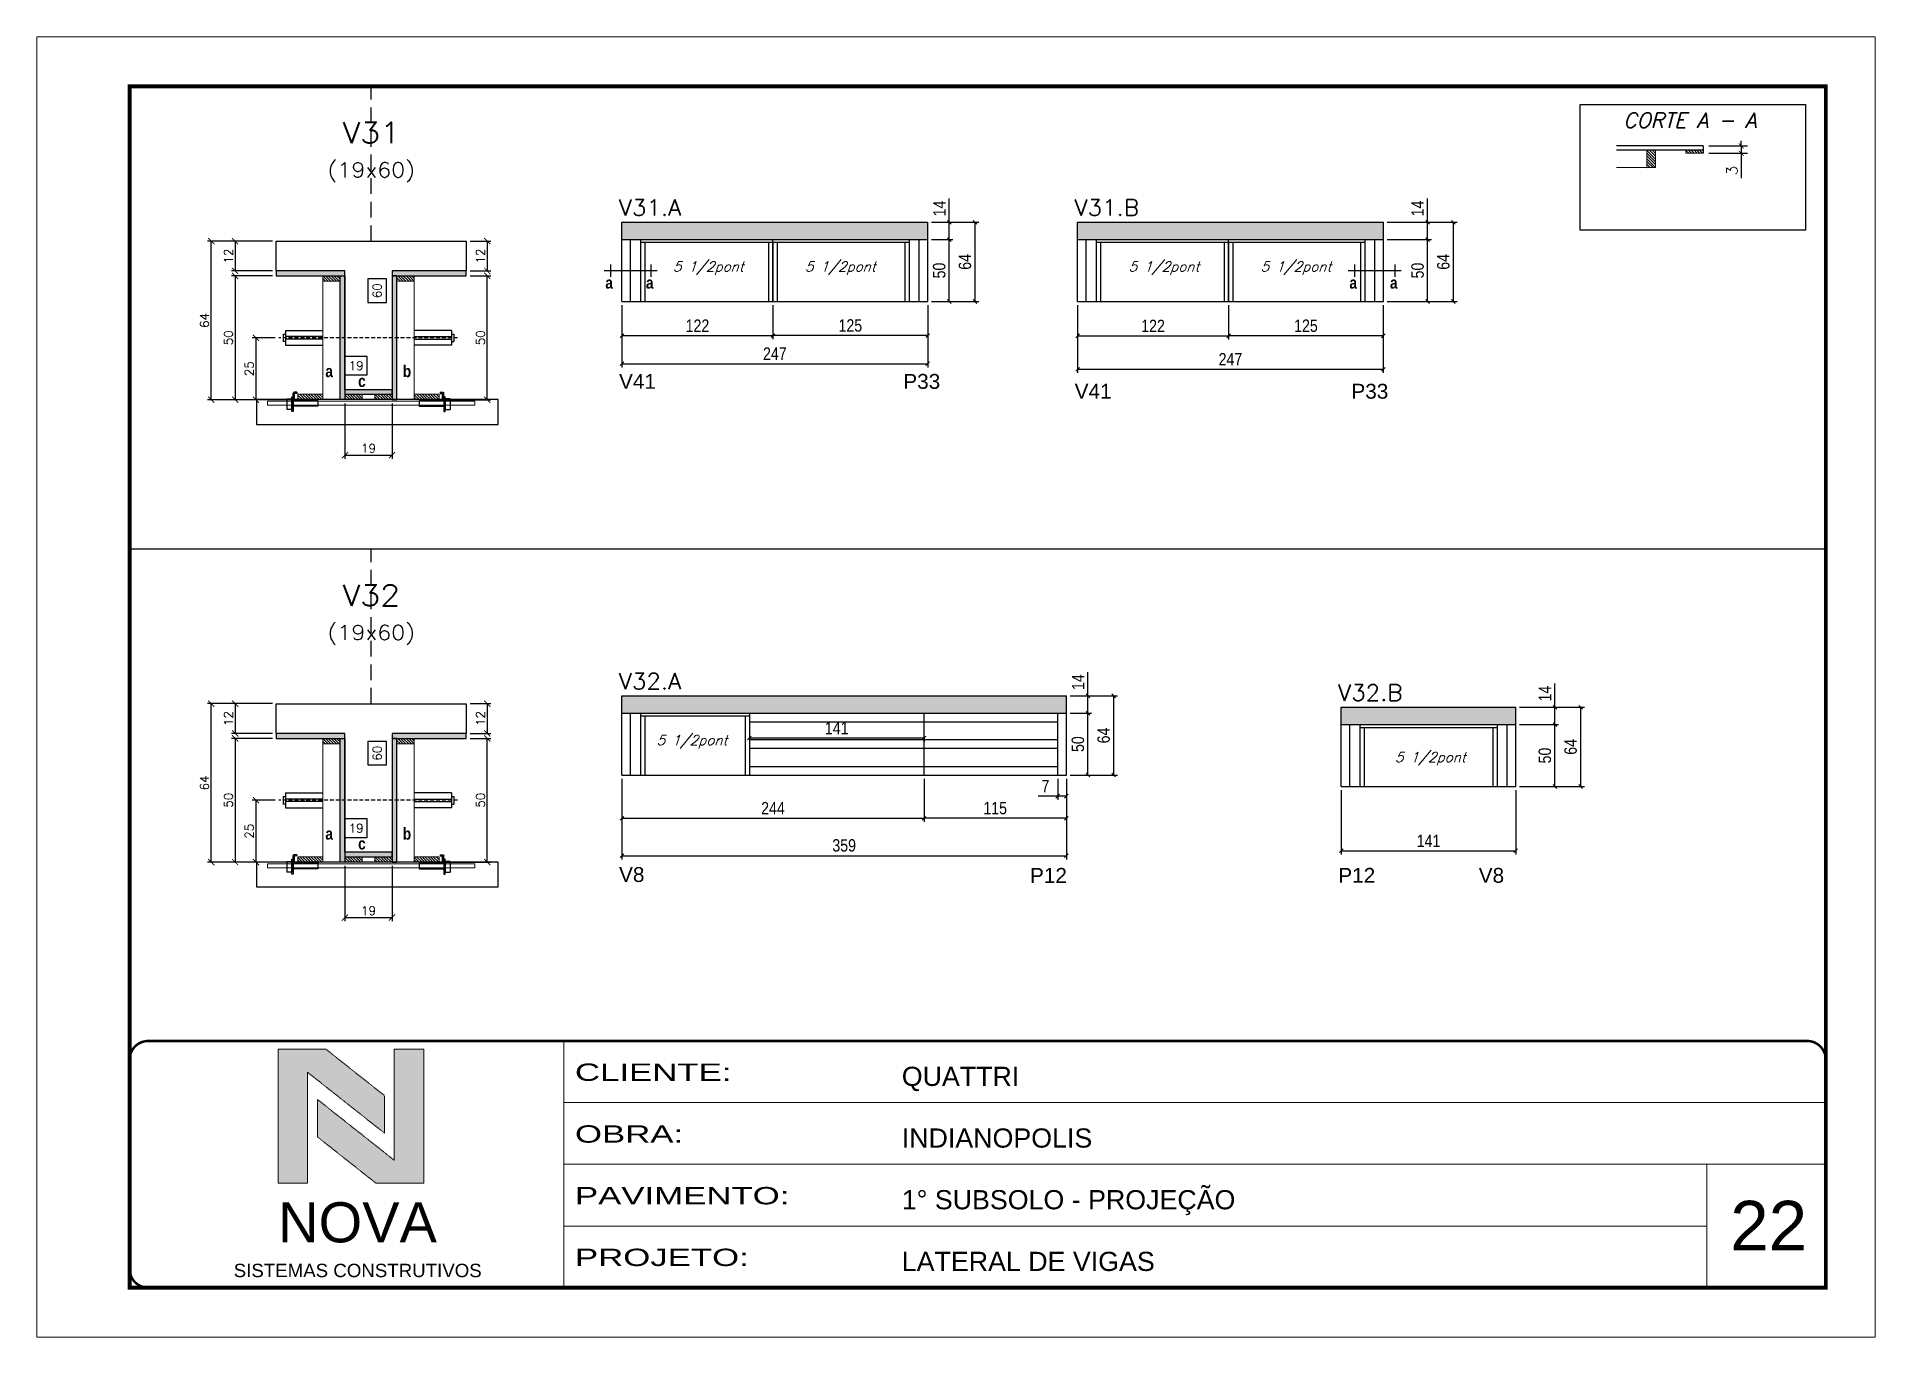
# Model space of a CAD drawing. Header units: millimetres. Extents: x 2921 to 9246, y 316 to 11751.
# Drawn here: x 4506 to 5991, y 3762 to 4812 of the extents above; entities that cross this region are included whole.
import ezdxf
from ezdxf.enums import TextEntityAlignment as Align

# ---------------------------------------------------------------- set-up
doc = ezdxf.new("R2010")
doc.units = ezdxf.units.MM
for name, pattern in [('CONTINUO', [0]), ('DASHED', [0.75, 0.5, -0.25]), ('HIDDEN', [9.525, 6.35, -3.175])]:
    doc.linetypes.add(name, pattern=pattern)
for name, color, linetype in [('1', 3, 'Continuous'), ('5', 5, 'Continuous'), ('8', 8, 'Continuous'), ('barrote', 251, 'Continuous'), ('COTA', 241, 'Continuous'), ('Cota Seção (2x)', 4, 'Continuous'), ('Cotas', 1, 'Continuous'), ('detalhes', 4, 'Continuous'), ('Hachura', 253, 'Continuous'), ('NOMENCLATURA', 7, 'Continuous'), ('Painéis', 200, 'Continuous'), ('presilha', 1, 'Continuous'), ('SARR_2.2x7', 40, 'Continuous'), ('SARR_3.5x7', 81, 'Continuous'), ('TENSOR', 3, 'Continuous'), ('texto', 7, 'Continuous'), ('Texto de Titulo', 7, 'Continuous'), ('Texto Qtd Sarr', 242, 'Continuous')]:
    doc.layers.add(name, color=color, linetype=linetype)
for name, color, linetype, lineweight in [('CARIMBO', 255, 'Continuous', 9), ('CARIMBO-LEGENDA', 75, 'Continuous', 15), ('CONCRETO', 251, 'Continuous', 25), ('Folhas', 255, 'Continuous', 9), ('Madeira', 126, 'Continuous', 18), ('SARRAFO DE PRESSAO', 251, 'DASHED', 9), ('SCO-___-LAJ', 2, 'Continuous', 0), ('TEXTO PILAR', 3, 'Continuous', 15), ('Texto Seção', 7, 'Continuous', 15)]:
    doc.layers.add(name, color=color, linetype=linetype, lineweight=lineweight)
doc.styles.add('arial', font='arial.ttf')
doc.styles.add('COTA TECNICA', font='techl___.ttf', dxfattribs={"height": 10})
doc.styles.add('REGUA-120', font='ROMANS.shx', dxfattribs={"height": 15})
doc.styles.add('Romans', font='romans.shx')
doc.styles.get("Standard").update_dxf_attribs({"font": 'arial.ttf'})
doc.styles.add('TECNICA', font='techb___.ttf', dxfattribs={"height": 10})
doc.styles.add('Tecnologia', font='')
doc.styles.get('Tecnologia').set_extended_font_data('Forgotten Futurist')
doc.dimstyles.new('COTA PARA DETALHES', dxfattribs={"dimtxt": 9, "dimasz": 4, "dimexe": 5, "dimexo": 5, "dimgap": 3, "dimtad": 1, "dimdec": 1, "dimlfac": 0.5, "dimzin": 12, "dimdsep": 46, "dimtxsty": 'Romans', "dimblk": 'ARCHTICK', "dimcen": 10, "dimdle": 5, "dimclrd": 4, "dimclre": 4, "dimclrt": 240, "dimadec": 1, "dimazin": 3, "dimtfac": 1, "dimtdec": 1, "dimtmove": 0, "dimatfit": 3, "dimldrblk": 'ARCHTICK', "dimfxl": 1, "dimtolj": 1, "dimtzin": 12, "dimarcsym": 0})
doc.dimstyles.new('Cota Seção (2x)', dxfattribs={"dimtxt": 7, "dimasz": 5, "dimexe": 3, "dimexo": 3, "dimgap": 2, "dimtad": 3, "dimdec": 1, "dimlfac": 0.5, "dimzin": 12, "dimdsep": 46, "dimtxsty": 'Romans', "dimblk": 'ARCHTICK', "dimcen": 0, "dimclrd": 4, "dimclre": 4, "dimclrt": 1, "dimadec": 1, "dimazin": 3, "dimtfac": 1, "dimtdec": 1, "dimtmove": 0, "dimatfit": 3, "dimldrblk": 'OBLIQUE', "dimfxl": 1, "dimtolj": 1, "dimtzin": 12, "dimarcsym": 0})
doc.dimstyles.new('Cota Seção interna', dxfattribs={"dimtxt": 7, "dimasz": 6, "dimexe": 0.18, "dimexo": 2, "dimgap": -4, "dimtad": 3, "dimdec": 1, "dimlfac": 0.5, "dimzin": 12, "dimdsep": 46, "dimtxsty": 'Romans', "dimblk": 'ARCHTICK', "dimcen": 0.09, "dimse1": 1, "dimse2": 1, "dimsd1": 1, "dimsd2": 1, "dimclrd": 180, "dimclre": 5, "dimclrt": 1, "dimadec": 0, "dimazin": 3, "dimtfac": 1, "dimtdec": 1, "dimtofl": 0, "dimtmove": 0, "dimatfit": 3, "dimldrblk": 'ARCHTICK', "dimfxl": 1, "dimtolj": 1, "dimtzin": 0, "dimarcsym": 0})
doc.dimstyles.new('PAINEL', dxfattribs={"dimtxt": 10, "dimasz": 3, "dimexe": 3, "dimexo": 3, "dimgap": 3, "dimtad": 1, "dimdec": 1, "dimzin": 12, "dimdsep": 46, "dimtxsty": 'COTA TECNICA', "dimblk1": 'OBLIQUE', "dimblk2": 'OBLIQUE', "dimsah": 1, "dimcen": 0.9, "dimclrd": 4, "dimclre": 4, "dimclrt": 240, "dimadec": 1, "dimazin": 3, "dimtfac": 1, "dimtdec": 1, "dimtmove": 0, "dimatfit": 3, "dimfxl": 1, "dimtolj": 1, "dimtzin": 12, "dimarcsym": 0})
pattern_1 = [(315, (27711.7079, -3710.9941), (1.12253202, 1.12253202), [])]
pattern_2 = [(315, (1198.1604, -6856.1914), (1.12253202, 1.12253202), [])]
pattern_3 = [(315, (27711.7079, -4084.4619), (1.12253202, 1.12253202), [])]

msp = doc.modelspace()

# ---------------------------------------------------------------- texts
at = {"layer": '5', "linetype": 'Continuous'}
for s, p in [('V41', (4976.47, 4527.4)), ('P33', (5206.06, 4527.4)), ('V41', (5344.49, 4519.46)), ('P33', (5568.02, 4519.46)), ('V8', (4976.47, 4129.22)), ('P12', (5308.41, 4128.52)), ('P12', (5557.43, 4128.58)), ('V8', (5670.86, 4128.58))]:
    msp.add_text(s, height=12, rotation=0.00004, dxfattribs=at).set_placement(p)
at = {"layer": 'CARIMBO', "style": 'arial'}
msp.add_text('22', height=40, dxfattribs=at).set_placement((5873.99, 3831.79))
at = {"layer": 'detalhes', "style": 'TECNICA'}
for s, p in [('a', (4965.42, 4608.27)), ('a', (4998.2, 4608.27)), ('a', (5566.44, 4608.27)), ('a', (5599.22, 4608.27)), ('a', (4739.26, 4536.85)), ('b', (4801.8, 4536.84)), ('c', (4765.69, 4528.89)), ('b', (4801.8, 4163.37)), ('a', (4739.26, 4163.38)), ('c', (4765.69, 4155.42))]:
    msp.add_text(s, height=9.6, dxfattribs=at).set_placement(p)
at = {"layer": 'texto', "color": 2, "char_height": 8, "attachment_point": 5, "style": 'Romans'}
for insert in [(5048.58, 4624.84), (5155.21, 4624.84), (5416.6, 4624.84), (5523.23, 4624.84), (5035.4, 4242.42), (5631.8, 4228.74)]:
    msp.add_mtext('{\\Q19;\\C256;5 1/2pont}', dxfattribs=dict(at, insert=insert))
at = {"layer": 'TEXTO PILAR', "color": 3, "style": 'Romans', "oblique": 15}
msp.add_text('CORTE A - A', height=12, dxfattribs=at).set_placement((5841.38, 4744.24), align=Align.MIDDLE)
at = {"layer": 'Texto Seção', "style": 'REGUA-120', "width": 1.05}
for s, p in [('V31.A', (4976.35, 4667.24)), ('V31.B', (5344.37, 4667.24)), ('V32.A', (4976.35, 4284.82)), ('V32.B', (5557.3, 4275.59))]:
    msp.add_text(s, height=13, dxfattribs=at).set_placement(p)

# ---------------------------------------------------------------- blocks, each defined once
blk = doc.blocks.new('A$C64660E27')
at = {"layer": 'COTA', "true_color": 0x1a1a1a}
h = blk.add_hatch(color=250, dxfattribs=at)
h.dxf.hatch_style = 1
h.paths.add_polyline_path([(185.4, -11.6), (142.4, -11.6), (142.4, -131.6), (168.8, -131.6), (168.8, -32.2), (237.7, -86.7), (237.7, -53)])
at = {"layer": 'COTA'}
h = blk.add_hatch(color=20, dxfattribs=at)
h.dxf.hatch_style = 1
h.paths.add_polyline_path([(273, -11.4), (246.6, -11.4), (246.6, -111.1), (177.7, -56.6), (177.7, -90.2), (230, -131.6), (273, -131.6)])
for p, q in [((142.4, -131.6), (142.4, -11.6)), ((142.4, -11.6), (185.4, -11.6)), ((185.4, -11.6), (237.7, -53)), ((273, -11.4), (246.6, -11.4)), ((246.6, -111.1), (246.6, -11.4)), ((273, -11.4), (273, -131.6)), ((168.8, -32.2), (237.7, -86.7)), ((168.8, -131.6), (168.8, -32.2)), ((246.6, -111.1), (177.7, -56.6)), ((177.7, -90.2), (177.7, -56.6)), ((237.7, -86.7), (237.7, -53)), ((230, -131.6), (177.7, -90.2)), ((142.4, -131.6), (168.8, -131.6)), ((273, -131.6), (230, -131.6))]:
    blk.add_line(p, q)
at = {"layer": 'CARIMBO-LEGENDA', "color": 7, "linetype": 'Continuous', "ltscale": 100, "style": 'arial'}
blk.add_text('NOVA', height=36, dxfattribs=at).set_placement((142.4, -184.8))
at = {"layer": 'CARIMBO-LEGENDA', "color": 7, "linetype": 'Continuous', "style": 'arial'}
blk.add_text('SISTEMAS CONSTRUTIVOS', height=12, dxfattribs=at).set_placement((102.5, -216))
blk = doc.blocks.new('9999999999')
at = {"color": 30, "linetype": 'CONTINUO'}
for p, q in [((98564.6, 34230.2), (98564.6, 34429.4)), ((98564.6, 34379.6), (99584, 34379.6)), ((98564.6, 34329.8), (99488, 34329.8)), ((99584, 34329.8), (99488, 34329.8)), ((99488, 34329.8), (99488, 34230.2)), ((98564.6, 34280), (99488, 34280))]:
    blk.add_line(p, q, dxfattribs=at)
at = {"color": 30, "linetype": 'CONTINUO', "const_width": 2}
blk.add_lwpolyline([(99584, 34230.2), (99584, 34414.4, 0.414214), (99569, 34429.4), (98229, 34429.4, 0.414214), (98214, 34414.4), (98214, 34245.2, 0.414214), (98229, 34230.2), (99584, 34230.2)], format="xyb", dxfattribs=at)
at = {"layer": 'Folhas'}
blk.add_lwpolyline([(98139, 34190.2), (99624, 34190.2), (99624, 35240.2), (98139, 35240.2)], close=True, dxfattribs=at)
at = {"layer": 'Folhas', "color": 30, "const_width": 3}
blk.add_lwpolyline([(98214, 34230.2), (99584, 34230.2), (99584, 35200.2), (98214, 35200.2)], close=True, dxfattribs=at)
at = {"xscale": 0.9, "yscale": 0.9, "zscale": 0.9}
blk.add_blockref('A$C64660E27', (98205.8, 34433.1), dxfattribs=at)
at = {"color": 7, "linetype": 'Continuous', "ltscale": 5, "style": 'arial'}
for s, height, p in [('QUATTRI', 15.48, (98837.7, 34393.1)), ('INDIANOPOLIS', 15.483, (98837.7, 34343.3)), ('1° SUBSOLO - PROJEÇÃO', 15.483, (98837.7, 34293.5)), ('LATERAL DE VIGAS', 15.483, (98837.7, 34243.7))]:
    blk.add_text(s, height=height, dxfattribs=at).set_placement(p)
at = {"layer": 'Folhas', "color": 7, "style": 'Tecnologia', "width": 1.5}
for s, p in [('CLIENTE:', (98573.7, 34397.2)), ('OBRA:', (98573.7, 34347.3)), ('PAVIMENTO:', (98573.7, 34297.5)), ('PROJETO:', (98573.7, 34247.7))]:
    blk.add_text(s, height=14, dxfattribs=at).set_placement(p)
blk = doc.blocks.new('_Oblique')
at = {"layer": '1', "color": 0, "lineweight": -2}
blk.add_line((-0.5, -0.5), (0.5, 0.5), dxfattribs=at)
blk = doc.blocks.new('*D285')
at = {"layer": 'Defpoints', "color": 0, "transparency": 16777216}
for p in [(5100.8, 4597.9), (5225.8, 4597.9), (5100.8, 4570.4)]:
    blk.add_point(p, dxfattribs=at)
at = {"layer": 'Painéis', "color": 4, "lineweight": -2, "transparency": 16777216}
for p, q in [((5100.8, 4594.9), (5100.8, 4567.4)), ((5225.8, 4594.9), (5225.8, 4567.4)), ((5225.8, 4570.4), (5100.8, 4570.4))]:
    blk.add_line(p, q, dxfattribs=at)
at = {"layer": 'Painéis', "color": 4, "lineweight": -2, "transparency": 16777216, "xscale": 3, "yscale": 3, "zscale": 3, "rotation": 180}
blk.add_blockref('_Oblique', (5100.8, 4570.4), dxfattribs=at)
at = {"layer": 'Painéis', "color": 4, "lineweight": -2, "transparency": 16777216, "xscale": 3, "yscale": 3, "zscale": 3}
blk.add_blockref('_Oblique', (5225.8, 4570.4), dxfattribs=at)
at = {"layer": 'Painéis', "color": 240, "lineweight": 5, "transparency": 16777216, "insert": (5163.3, 4578.5), "char_height": 10, "attachment_point": 5, "style": 'COTA TECNICA'}
blk.add_mtext('\\A1;125', dxfattribs=at)
blk = doc.blocks.new('titulo1')
at = {"layer": 'Defpoints', "color": 252, "linetype": 'HIDDEN', "ltscale": 2}
blk.add_line((0, 0), (0, 125), dxfattribs=at)
at = {"layer": 'Defpoints', "style": 'Romans', "oblique": 15}
blk.add_attdef('FOLHA', text='', height=10, dxfattribs=at).set_placement((0, 15.6), align=Align.MIDDLE_CENTER)
at = {"layer": 'Texto Qtd Sarr', "color": 3, "style": 'Romans', "oblique": 15}
for tag, height, p in [('TITULO', 17, (0, 71.4)), ('SEÇÃO', 12, (0, 41.5))]:
    blk.add_attdef(tag, text='', height=height, dxfattribs=at).set_placement(p, align=Align.MIDDLE_CENTER)
blk = doc.blocks.new('_ArchTick')
at = {"color": 0, "linetype": 'ByBlock', "const_width": 0.15}
blk.add_lwpolyline([(-0.5, -0.5), (0.5, 0.5)], dxfattribs=at)
blk = doc.blocks.new('*D286')
at = {"layer": 'COTA', "color": 4, "lineweight": -2, "transparency": 16777216}
for p, q in [((4856.1, 4646.6), (4873, 4646.6)), ((4870, 4646.6), (4870, 4622.6)), ((4856.1, 4622.6), (4873, 4622.6))]:
    blk.add_line(p, q, dxfattribs=at)
at = {"layer": 'Defpoints', "color": 0, "transparency": 16777216}
for p in [(4853.1, 4646.6), (4853.1, 4622.6), (4870, 4622.6)]:
    blk.add_point(p, dxfattribs=at)
at = {"layer": 'COTA', "color": 4, "lineweight": -2, "transparency": 16777216, "xscale": 5, "yscale": 5, "zscale": 5}
for p, rotation in [((4870, 4646.6), 90), ((4870, 4622.6), 270)]:
    blk.add_blockref('_ArchTick', p, dxfattribs=dict(at, rotation=rotation))
at = {"layer": 'COTA', "color": 1, "transparency": 16777216, "insert": (4864.5, 4634.6), "char_height": 7, "attachment_point": 5, "rotation": 90, "style": 'Romans'}
blk.add_mtext('\\A1;12', dxfattribs=at)
blk = doc.blocks.new('*D287')
at = {"layer": 'COTA', "color": 4, "lineweight": -2, "transparency": 16777216}
for p, q in [((4696.5, 4646.6), (4644.1, 4646.6)), ((4647.1, 4518.6), (4647.1, 4646.6)), ((4718.5, 4518.6), (4644.1, 4518.6))]:
    blk.add_line(p, q, dxfattribs=at)
at = {"layer": 'Defpoints', "color": 0, "transparency": 16777216}
for p in [(4647.1, 4646.6), (4699.5, 4646.6), (4721.5, 4518.6)]:
    blk.add_point(p, dxfattribs=at)
at = {"layer": 'COTA', "color": 4, "lineweight": -2, "transparency": 16777216, "xscale": 5, "yscale": 5, "zscale": 5}
for p, rotation in [((4647.1, 4646.6), 90), ((4647.1, 4518.6), 270)]:
    blk.add_blockref('_ArchTick', p, dxfattribs=dict(at, rotation=rotation))
at = {"layer": 'COTA', "color": 1, "transparency": 16777216, "insert": (4641.6, 4582.6), "char_height": 7, "attachment_point": 5, "rotation": 90, "style": 'Romans'}
blk.add_mtext('\\A1;64', dxfattribs=at)
blk = doc.blocks.new('*D288')
at = {"layer": 'COTA', "color": 4, "lineweight": -2, "transparency": 16777216}
for p, q in [((4856.1, 4618.6), (4873, 4618.6)), ((4870, 4518.6), (4870, 4618.6)), ((4829.7, 4518.6), (4873, 4518.6))]:
    blk.add_line(p, q, dxfattribs=at)
at = {"layer": 'Defpoints', "color": 0, "transparency": 16777216}
for p in [(4853.1, 4618.6), (4870, 4618.6), (4826.7, 4518.6)]:
    blk.add_point(p, dxfattribs=at)
at = {"layer": 'COTA', "color": 4, "lineweight": -2, "transparency": 16777216, "xscale": 5, "yscale": 5, "zscale": 5}
for p, rotation in [((4870, 4618.6), 90), ((4870, 4518.6), 270)]:
    blk.add_blockref('_ArchTick', p, dxfattribs=dict(at, rotation=rotation))
at = {"layer": 'COTA', "color": 1, "transparency": 16777216, "insert": (4864.5, 4568.6), "char_height": 7, "attachment_point": 5, "rotation": 90, "style": 'Romans'}
blk.add_mtext('\\A1;50', dxfattribs=at)
blk = doc.blocks.new('*D289')
at = {"layer": 'Cota Seção (2x)', "color": 180, "lineweight": -2, "transparency": 16777216}
for p, q in [((4788.6, 4616.1), (4773.6, 4616.1)), ((4773.6, 4616.1), (4773.6, 4597.1)), ((4788.6, 4597.1), (4788.6, 4616.1)), ((4773.6, 4597.1), (4788.6, 4597.1))]:
    blk.add_line(p, q, dxfattribs=at)
at = {"layer": 'Defpoints', "color": 0, "transparency": 16777216}
for p in [(4792.6, 4646.6), (4804.1, 4646.6), (4804.1, 4526.6)]:
    blk.add_point(p, dxfattribs=at)
at = {"layer": 'Cota Seção (2x)', "color": 1, "transparency": 16777216, "insert": (4781.1, 4606.6), "char_height": 7, "attachment_point": 5, "rotation": 90, "style": 'Romans'}
blk.add_mtext('\\A1;60', dxfattribs=at)
blk = doc.blocks.new('*D290')
at = {"layer": 'COTA', "color": 4, "lineweight": -2, "transparency": 16777216}
for p, q in [((4696.5, 4646.6), (4663.4, 4646.6)), ((4666.4, 4646.6), (4666.4, 4622.6)), ((4696.5, 4622.6), (4663.4, 4622.6))]:
    blk.add_line(p, q, dxfattribs=at)
at = {"layer": 'Defpoints', "color": 0, "transparency": 16777216}
for p in [(4699.5, 4646.6), (4666.4, 4622.6), (4699.5, 4622.6)]:
    blk.add_point(p, dxfattribs=at)
at = {"layer": 'COTA', "color": 4, "lineweight": -2, "transparency": 16777216, "xscale": 5, "yscale": 5, "zscale": 5}
for p, rotation in [((4666.4, 4646.6), 90), ((4666.4, 4622.6), 270)]:
    blk.add_blockref('_ArchTick', p, dxfattribs=dict(at, rotation=rotation))
at = {"layer": 'COTA', "color": 1, "transparency": 16777216, "insert": (4660.9, 4634.6), "char_height": 7, "attachment_point": 5, "rotation": 90, "style": 'Romans'}
blk.add_mtext('\\A1;12', dxfattribs=at)
blk = doc.blocks.new('*D291')
at = {"layer": 'COTA', "color": 4, "lineweight": -2, "transparency": 16777216}
for p, q in [((4696.5, 4618.6), (4663.4, 4618.6)), ((4666.4, 4618.6), (4666.4, 4518.6)), ((4718.5, 4518.6), (4663.4, 4518.6))]:
    blk.add_line(p, q, dxfattribs=at)
at = {"layer": 'Defpoints', "color": 0, "transparency": 16777216}
for p in [(4699.5, 4618.6), (4666.4, 4518.6), (4721.5, 4518.6)]:
    blk.add_point(p, dxfattribs=at)
at = {"layer": 'COTA', "color": 4, "lineweight": -2, "transparency": 16777216, "xscale": 5, "yscale": 5, "zscale": 5}
for p, rotation in [((4666.4, 4618.6), 90), ((4666.4, 4518.6), 270)]:
    blk.add_blockref('_ArchTick', p, dxfattribs=dict(at, rotation=rotation))
at = {"layer": 'COTA', "color": 1, "transparency": 16777216, "insert": (4660.9, 4568.6), "char_height": 7, "attachment_point": 5, "rotation": 90, "style": 'Romans'}
blk.add_mtext('\\A1;50', dxfattribs=at)
blk = doc.blocks.new('PRESILHA METÁLICA 1')
at = {"layer": 'presilha'}
for p, q in [((0, 13), (6, 13)), ((0, 13), (0, 0)), ((6, 0), (0, 0)), ((6, 15.5), (7.5, 15.5)), ((6, -2.5), (6, 15.5)), ((6, 13), (6, 0)), ((7.5, 10.6), (7.5, 19.9)), ((7.5, 15.5), (7.5, -2.5)), ((37.5, 4.1), (7.5, 4.1)), ((12, 21), (8.6, 21)), ((9, 11.6), (9, 18.9)), ((12, 19.5), (9.6, 19.5)), ((37.5, 11), (9.6, 11)), ((12, 21), (12, 19.5)), ((37.5, 11), (37.5, 4.1)), ((7.5, -2.5), (6, -2.5))]:
    blk.add_line(p, q, dxfattribs=at)
for centre, radius, start, end in [((8.6, 19.9), 1.14, 90, 180), ((9.6, 18.9), 0.57, 90, 180), ((9.6, 11.6), 0.57, 180, 270)]:
    blk.add_arc(centre, radius, start, end, dxfattribs=at)
blk = doc.blocks.new('*D292')
at = {"layer": 'COTA', "color": 4, "lineweight": -2, "transparency": 16777216}
for p, q in [((4755.1, 4515.6), (4755.1, 4470.9)), ((4793.1, 4515.6), (4793.1, 4470.9)), ((4755.1, 4473.9), (4793.1, 4473.9))]:
    blk.add_line(p, q, dxfattribs=at)
at = {"layer": 'Defpoints', "color": 0, "transparency": 16777216}
for p in [(4755.1, 4518.6), (4793.1, 4518.6), (4793.1, 4473.9)]:
    blk.add_point(p, dxfattribs=at)
at = {"layer": 'COTA', "color": 4, "lineweight": -2, "transparency": 16777216, "xscale": 5, "yscale": 5, "zscale": 5, "rotation": 180}
blk.add_blockref('_ArchTick', (4755.1, 4473.9), dxfattribs=at)
at = {"layer": 'COTA', "color": 4, "lineweight": -2, "transparency": 16777216, "xscale": 5, "yscale": 5, "zscale": 5}
blk.add_blockref('_ArchTick', (4793.1, 4473.9), dxfattribs=at)
at = {"layer": 'COTA', "color": 1, "transparency": 16777216, "insert": (4774.1, 4479.4), "char_height": 7, "attachment_point": 5, "style": 'Romans'}
blk.add_mtext('\\A1;19', dxfattribs=at)
blk = doc.blocks.new('*D941')
at = {"layer": 'COTA', "color": 4, "lineweight": -2, "transparency": 16777216}
for p, q in [((4698.8, 4568.6), (4680.2, 4568.6)), ((4683.2, 4568.6), (4683.2, 4518.6)), ((4698.8, 4518.6), (4680.2, 4518.6))]:
    blk.add_line(p, q, dxfattribs=at)
at = {"layer": 'Defpoints', "color": 0, "transparency": 16777216}
for p in [(4701.8, 4568.6), (4683.2, 4518.6), (4701.8, 4518.6)]:
    blk.add_point(p, dxfattribs=at)
at = {"layer": 'COTA', "color": 4, "lineweight": -2, "transparency": 16777216, "xscale": 5, "yscale": 5, "zscale": 5}
for p, rotation in [((4683.2, 4568.6), 90), ((4683.2, 4518.6), 270)]:
    blk.add_blockref('_ArchTick', p, dxfattribs=dict(at, rotation=rotation))
at = {"layer": 'COTA', "color": 1, "transparency": 16777216, "insert": (4677.7, 4543.6), "char_height": 7, "attachment_point": 5, "rotation": 90, "style": 'Romans'}
blk.add_mtext('\\A1;25', dxfattribs=at)
blk = doc.blocks.new('*D293')
at = {"layer": 'Cota Seção (2x)', "color": 180, "lineweight": -2, "transparency": 16777216}
for p, q in [((4773.1, 4553.6), (4755.1, 4553.6)), ((4755.1, 4553.6), (4755.1, 4538.6)), ((4773.1, 4538.6), (4773.1, 4553.6)), ((4755.1, 4538.6), (4773.1, 4538.6))]:
    blk.add_line(p, q, dxfattribs=at)
at = {"layer": 'Defpoints', "color": 0, "transparency": 16777216}
for p in [(4793.1, 4534.6), (4755.1, 4518.6), (4793.1, 4518.6)]:
    blk.add_point(p, dxfattribs=at)
at = {"layer": 'Cota Seção (2x)', "color": 1, "transparency": 16777216, "insert": (4764.1, 4546.1), "char_height": 7, "attachment_point": 5, "style": 'Romans'}
blk.add_mtext('\\A1;19', dxfattribs=at)
blk = doc.blocks.new('*D942')
at = {"layer": 'Defpoints', "color": 0, "transparency": 16777216}
for p in [(5225.8, 4661.9), (5264, 4661.9), (5225.8, 4597.9)]:
    blk.add_point(p, dxfattribs=at)
at = {"layer": 'Painéis', "color": 4, "lineweight": -2, "transparency": 16777216}
for p, q in [((5228.8, 4661.9), (5267, 4661.9)), ((5264, 4597.9), (5264, 4661.9)), ((5228.8, 4597.9), (5267, 4597.9))]:
    blk.add_line(p, q, dxfattribs=at)
at = {"layer": 'Painéis', "color": 4, "lineweight": -2, "transparency": 16777216, "xscale": 3, "yscale": 3, "zscale": 3}
for p, rotation in [((5264, 4661.9), 90), ((5264, 4597.9), 270)]:
    blk.add_blockref('_Oblique', p, dxfattribs=dict(at, rotation=rotation))
at = {"layer": 'Painéis', "color": 240, "lineweight": 5, "transparency": 16777216, "insert": (5255.9, 4629.9), "char_height": 10, "attachment_point": 5, "rotation": 90, "style": 'COTA TECNICA'}
blk.add_mtext('\\A1;64', dxfattribs=at)
blk = doc.blocks.new('*D943')
at = {"layer": 'Defpoints', "color": 0, "transparency": 16777216}
for p in [(5225.8, 4647.9), (5243.2, 4647.9), (5225.8, 4597.9)]:
    blk.add_point(p, dxfattribs=at)
at = {"layer": 'Painéis', "color": 4, "lineweight": -2, "transparency": 16777216}
for p, q in [((5228.8, 4647.9), (5246.2, 4647.9)), ((5243.2, 4597.9), (5243.2, 4647.9)), ((5228.8, 4597.9), (5246.2, 4597.9))]:
    blk.add_line(p, q, dxfattribs=at)
at = {"layer": 'Painéis', "color": 4, "lineweight": -2, "transparency": 16777216, "xscale": 3, "yscale": 3, "zscale": 3}
for p, rotation in [((5243.2, 4647.9), 90), ((5243.2, 4597.9), 270)]:
    blk.add_blockref('_Oblique', p, dxfattribs=dict(at, rotation=rotation))
at = {"layer": 'Painéis', "color": 240, "lineweight": 5, "transparency": 16777216, "insert": (5235.1, 4622.9), "char_height": 10, "attachment_point": 5, "rotation": 90, "style": 'COTA TECNICA'}
blk.add_mtext('\\A1;50', dxfattribs=at)
blk = doc.blocks.new('*D944')
at = {"layer": 'Defpoints', "color": 0, "transparency": 16777216}
for p in [(5225.8, 4661.9), (5243.2, 4661.9), (5225.8, 4647.9)]:
    blk.add_point(p, dxfattribs=at)
at = {"layer": 'Painéis', "color": 4, "lineweight": -2, "transparency": 16777216}
for p, q in [((5243.2, 4661.9), (5243.2, 4681)), ((5228.8, 4661.9), (5246.2, 4661.9)), ((5243.2, 4647.9), (5243.2, 4661.9)), ((5228.8, 4647.9), (5246.2, 4647.9))]:
    blk.add_line(p, q, dxfattribs=at)
at = {"layer": 'Painéis', "color": 4, "lineweight": -2, "transparency": 16777216, "xscale": 3, "yscale": 3, "zscale": 3}
for p, rotation in [((5243.2, 4661.9), 90), ((5243.2, 4647.9), 270)]:
    blk.add_blockref('_Oblique', p, dxfattribs=dict(at, rotation=rotation))
at = {"layer": 'Painéis', "color": 240, "lineweight": 5, "transparency": 16777216, "insert": (5235.2, 4673), "char_height": 10, "attachment_point": 5, "rotation": 90, "style": 'COTA TECNICA'}
blk.add_mtext('\\A1;14', dxfattribs=at)
blk = doc.blocks.new('*D945')
at = {"layer": 'Defpoints', "color": 0, "transparency": 16777216}
for p in [(4978.8, 4597.9), (5100.8, 4597.9), (5100.8, 4570.4)]:
    blk.add_point(p, dxfattribs=at)
at = {"layer": 'Painéis', "color": 4, "lineweight": -2, "transparency": 16777216}
for p, q in [((4978.8, 4594.9), (4978.8, 4567.4)), ((5100.8, 4594.9), (5100.8, 4567.4)), ((4978.8, 4570.4), (5100.8, 4570.4))]:
    blk.add_line(p, q, dxfattribs=at)
at = {"layer": 'Painéis', "color": 4, "lineweight": -2, "transparency": 16777216, "xscale": 3, "yscale": 3, "zscale": 3, "rotation": 180}
blk.add_blockref('_Oblique', (4978.8, 4570.4), dxfattribs=at)
at = {"layer": 'Painéis', "color": 4, "lineweight": -2, "transparency": 16777216, "xscale": 3, "yscale": 3, "zscale": 3}
blk.add_blockref('_Oblique', (5100.8, 4570.4), dxfattribs=at)
at = {"layer": 'Painéis', "color": 240, "lineweight": 5, "transparency": 16777216, "insert": (5039.8, 4578.4), "char_height": 10, "attachment_point": 5, "style": 'COTA TECNICA'}
blk.add_mtext('\\A1;122', dxfattribs=at)
blk = doc.blocks.new('*D294')
at = {"layer": 'COTA', "color": 4, "lineweight": -2, "transparency": 16777216}
for p, q in [((5856.6, 4723.6), (5887.9, 4723.6)), ((5882.9, 4723.6), (5882.9, 4727.6)), ((5882.9, 4723.6), (5882.9, 4717.6)), ((5856.6, 4717.6), (5887.9, 4717.6)), ((5882.9, 4717.6), (5882.9, 4697.6))]:
    blk.add_line(p, q, dxfattribs=at)
at = {"layer": 'Defpoints', "color": 0, "transparency": 16777216}
for p in [(5851.6, 4723.6), (5851.6, 4717.6), (5882.9, 4717.6)]:
    blk.add_point(p, dxfattribs=at)
at = {"layer": 'COTA', "color": 4, "lineweight": -2, "transparency": 16777216, "xscale": 4, "yscale": 4, "zscale": 4}
for p, rotation in [((5882.9, 4723.6), 270), ((5882.9, 4717.6), 90)]:
    blk.add_blockref('_ArchTick', p, dxfattribs=dict(at, rotation=rotation))
at = {"layer": 'COTA', "color": 240, "transparency": 16777216, "insert": (5875.4, 4703.6), "char_height": 9, "attachment_point": 5, "rotation": 90, "style": 'Romans'}
blk.add_mtext('\\A1;3', dxfattribs=at)
blk = doc.blocks.new('*D295')
at = {"layer": 'Defpoints', "color": 0, "transparency": 16777216}
for p in [(5468.8, 4597.9), (5593.8, 4597.9), (5468.8, 4570.2)]:
    blk.add_point(p, dxfattribs=at)
at = {"layer": 'Painéis', "color": 4, "lineweight": -2, "transparency": 16777216}
for p, q in [((5468.8, 4594.9), (5468.8, 4567.2)), ((5593.8, 4594.9), (5593.8, 4567.2)), ((5593.8, 4570.2), (5468.8, 4570.2))]:
    blk.add_line(p, q, dxfattribs=at)
at = {"layer": 'Painéis', "color": 4, "lineweight": -2, "transparency": 16777216, "xscale": 3, "yscale": 3, "zscale": 3, "rotation": 180}
blk.add_blockref('_Oblique', (5468.8, 4570.2), dxfattribs=at)
at = {"layer": 'Painéis', "color": 4, "lineweight": -2, "transparency": 16777216, "xscale": 3, "yscale": 3, "zscale": 3}
blk.add_blockref('_Oblique', (5593.8, 4570.2), dxfattribs=at)
at = {"layer": 'Painéis', "color": 240, "lineweight": 5, "transparency": 16777216, "insert": (5531.3, 4578.3), "char_height": 10, "attachment_point": 5, "style": 'COTA TECNICA'}
blk.add_mtext('\\A1;125', dxfattribs=at)
blk = doc.blocks.new('*D946')
at = {"layer": 'Defpoints', "color": 0, "transparency": 16777216}
for p in [(5593.8, 4661.9), (5650.4, 4661.9), (5593.8, 4597.9)]:
    blk.add_point(p, dxfattribs=at)
at = {"layer": 'Painéis', "color": 4, "lineweight": -2, "transparency": 16777216}
for p, q in [((5596.8, 4661.9), (5653.4, 4661.9)), ((5650.4, 4597.9), (5650.4, 4661.9)), ((5596.8, 4597.9), (5653.4, 4597.9))]:
    blk.add_line(p, q, dxfattribs=at)
at = {"layer": 'Painéis', "color": 4, "lineweight": -2, "transparency": 16777216, "xscale": 3, "yscale": 3, "zscale": 3}
for p, rotation in [((5650.4, 4661.9), 90), ((5650.4, 4597.9), 270)]:
    blk.add_blockref('_Oblique', p, dxfattribs=dict(at, rotation=rotation))
at = {"layer": 'Painéis', "color": 240, "lineweight": 5, "transparency": 16777216, "insert": (5642.3, 4629.9), "char_height": 10, "attachment_point": 5, "rotation": 90, "style": 'COTA TECNICA'}
blk.add_mtext('\\A1;64', dxfattribs=at)
blk = doc.blocks.new('*D947')
at = {"layer": 'Defpoints', "color": 0, "transparency": 16777216}
for p in [(5593.8, 4647.9), (5629.6, 4647.9), (5593.8, 4597.9)]:
    blk.add_point(p, dxfattribs=at)
at = {"layer": 'Painéis', "color": 4, "lineweight": -2, "transparency": 16777216}
for p, q in [((5596.8, 4647.9), (5632.6, 4647.9)), ((5629.6, 4597.9), (5629.6, 4647.9)), ((5596.8, 4597.9), (5632.6, 4597.9))]:
    blk.add_line(p, q, dxfattribs=at)
at = {"layer": 'Painéis', "color": 4, "lineweight": -2, "transparency": 16777216, "xscale": 3, "yscale": 3, "zscale": 3}
for p, rotation in [((5629.6, 4647.9), 90), ((5629.6, 4597.9), 270)]:
    blk.add_blockref('_Oblique', p, dxfattribs=dict(at, rotation=rotation))
at = {"layer": 'Painéis', "color": 240, "lineweight": 5, "transparency": 16777216, "insert": (5621.5, 4622.9), "char_height": 10, "attachment_point": 5, "rotation": 90, "style": 'COTA TECNICA'}
blk.add_mtext('\\A1;50', dxfattribs=at)
blk = doc.blocks.new('*D948')
at = {"layer": 'Defpoints', "color": 0, "transparency": 16777216}
for p in [(5593.8, 4661.9), (5629.6, 4661.9), (5593.8, 4647.9)]:
    blk.add_point(p, dxfattribs=at)
at = {"layer": 'Painéis', "color": 4, "lineweight": -2, "transparency": 16777216}
for p, q in [((5629.6, 4661.9), (5629.6, 4681)), ((5596.8, 4661.9), (5632.6, 4661.9)), ((5629.6, 4647.9), (5629.6, 4661.9)), ((5596.8, 4647.9), (5632.6, 4647.9))]:
    blk.add_line(p, q, dxfattribs=at)
at = {"layer": 'Painéis', "color": 4, "lineweight": -2, "transparency": 16777216, "xscale": 3, "yscale": 3, "zscale": 3}
for p, rotation in [((5629.6, 4661.9), 90), ((5629.6, 4647.9), 270)]:
    blk.add_blockref('_Oblique', p, dxfattribs=dict(at, rotation=rotation))
at = {"layer": 'Painéis', "color": 240, "lineweight": 5, "transparency": 16777216, "insert": (5621.5, 4673), "char_height": 10, "attachment_point": 5, "rotation": 90, "style": 'COTA TECNICA'}
blk.add_mtext('\\A1;14', dxfattribs=at)
blk = doc.blocks.new('*D949')
at = {"layer": 'Defpoints', "color": 0, "transparency": 16777216}
for p in [(5346.8, 4597.9), (5468.8, 4597.9), (5468.8, 4570.2)]:
    blk.add_point(p, dxfattribs=at)
at = {"layer": 'Painéis', "color": 4, "lineweight": -2, "transparency": 16777216}
for p, q in [((5346.8, 4594.9), (5346.8, 4567.2)), ((5468.8, 4594.9), (5468.8, 4567.2)), ((5346.8, 4570.2), (5468.8, 4570.2))]:
    blk.add_line(p, q, dxfattribs=at)
at = {"layer": 'Painéis', "color": 4, "lineweight": -2, "transparency": 16777216, "xscale": 3, "yscale": 3, "zscale": 3, "rotation": 180}
blk.add_blockref('_Oblique', (5346.8, 4570.2), dxfattribs=at)
at = {"layer": 'Painéis', "color": 4, "lineweight": -2, "transparency": 16777216, "xscale": 3, "yscale": 3, "zscale": 3}
blk.add_blockref('_Oblique', (5468.8, 4570.2), dxfattribs=at)
at = {"layer": 'Painéis', "color": 240, "lineweight": 5, "transparency": 16777216, "insert": (5407.8, 4578.2), "char_height": 10, "attachment_point": 5, "style": 'COTA TECNICA'}
blk.add_mtext('\\A1;122', dxfattribs=at)
blk = doc.blocks.new('*D296')
at = {"layer": 'Defpoints', "color": 0, "transparency": 16777216}
for p in [(5222.8, 4215.5), (5337.8, 4215.5), (5222.8, 4180.7)]:
    blk.add_point(p, dxfattribs=at)
at = {"layer": 'Painéis', "color": 4, "lineweight": -2, "transparency": 16777216}
for p, q in [((5222.8, 4212.5), (5222.8, 4177.7)), ((5337.8, 4212.5), (5337.8, 4177.7)), ((5337.8, 4180.7), (5222.8, 4180.7))]:
    blk.add_line(p, q, dxfattribs=at)
at = {"layer": 'Painéis', "color": 4, "lineweight": -2, "transparency": 16777216, "xscale": 3, "yscale": 3, "zscale": 3, "rotation": 180}
blk.add_blockref('_Oblique', (5222.8, 4180.7), dxfattribs=at)
at = {"layer": 'Painéis', "color": 4, "lineweight": -2, "transparency": 16777216, "xscale": 3, "yscale": 3, "zscale": 3}
blk.add_blockref('_Oblique', (5337.8, 4180.7), dxfattribs=at)
at = {"layer": 'Painéis', "color": 240, "lineweight": 5, "transparency": 16777216, "insert": (5280.3, 4188.8), "char_height": 10, "attachment_point": 5, "style": 'COTA TECNICA'}
blk.add_mtext('\\A1;115', dxfattribs=at)
blk = doc.blocks.new('*D325')
at = {"layer": 'COTA', "color": 4, "lineweight": -2, "transparency": 16777216}
for p, q in [((4856.1, 4273.2), (4873, 4273.2)), ((4870, 4273.2), (4870, 4249.2)), ((4856.1, 4249.2), (4873, 4249.2))]:
    blk.add_line(p, q, dxfattribs=at)
at = {"layer": 'Defpoints', "color": 0, "transparency": 16777216}
for p in [(4853.1, 4273.2), (4853.1, 4249.2), (4870, 4249.2)]:
    blk.add_point(p, dxfattribs=at)
at = {"layer": 'COTA', "color": 4, "lineweight": -2, "transparency": 16777216, "xscale": 5, "yscale": 5, "zscale": 5}
for p, rotation in [((4870, 4273.2), 90), ((4870, 4249.2), 270)]:
    blk.add_blockref('_ArchTick', p, dxfattribs=dict(at, rotation=rotation))
at = {"layer": 'COTA', "color": 1, "transparency": 16777216, "insert": (4864.5, 4261.2), "char_height": 7, "attachment_point": 5, "rotation": 90, "style": 'Romans'}
blk.add_mtext('\\A1;12', dxfattribs=at)
blk = doc.blocks.new('*D326')
at = {"layer": 'COTA', "color": 4, "lineweight": -2, "transparency": 16777216}
for p, q in [((4696.5, 4273.2), (4644.1, 4273.2)), ((4647.1, 4145.2), (4647.1, 4273.2)), ((4718.5, 4145.2), (4644.1, 4145.2))]:
    blk.add_line(p, q, dxfattribs=at)
at = {"layer": 'Defpoints', "color": 0, "transparency": 16777216}
for p in [(4647.1, 4273.2), (4699.5, 4273.2), (4721.5, 4145.2)]:
    blk.add_point(p, dxfattribs=at)
at = {"layer": 'COTA', "color": 4, "lineweight": -2, "transparency": 16777216, "xscale": 5, "yscale": 5, "zscale": 5}
for p, rotation in [((4647.1, 4273.2), 90), ((4647.1, 4145.2), 270)]:
    blk.add_blockref('_ArchTick', p, dxfattribs=dict(at, rotation=rotation))
at = {"layer": 'COTA', "color": 1, "transparency": 16777216, "insert": (4641.6, 4209.2), "char_height": 7, "attachment_point": 5, "rotation": 90, "style": 'Romans'}
blk.add_mtext('\\A1;64', dxfattribs=at)
blk = doc.blocks.new('*D327')
at = {"layer": 'COTA', "color": 4, "lineweight": -2, "transparency": 16777216}
for p, q in [((4856.1, 4245.2), (4873, 4245.2)), ((4870, 4145.2), (4870, 4245.2)), ((4829.7, 4145.2), (4873, 4145.2))]:
    blk.add_line(p, q, dxfattribs=at)
at = {"layer": 'Defpoints', "color": 0, "transparency": 16777216}
for p in [(4853.1, 4245.2), (4870, 4245.2), (4826.7, 4145.2)]:
    blk.add_point(p, dxfattribs=at)
at = {"layer": 'COTA', "color": 4, "lineweight": -2, "transparency": 16777216, "xscale": 5, "yscale": 5, "zscale": 5}
for p, rotation in [((4870, 4245.2), 90), ((4870, 4145.2), 270)]:
    blk.add_blockref('_ArchTick', p, dxfattribs=dict(at, rotation=rotation))
at = {"layer": 'COTA', "color": 1, "transparency": 16777216, "insert": (4864.5, 4195.2), "char_height": 7, "attachment_point": 5, "rotation": 90, "style": 'Romans'}
blk.add_mtext('\\A1;50', dxfattribs=at)
blk = doc.blocks.new('*D328')
at = {"layer": 'Cota Seção (2x)', "color": 180, "lineweight": -2, "transparency": 16777216}
for p, q in [((4788.6, 4242.7), (4773.6, 4242.7)), ((4773.6, 4242.7), (4773.6, 4223.7)), ((4788.6, 4223.7), (4788.6, 4242.7)), ((4773.6, 4223.7), (4788.6, 4223.7))]:
    blk.add_line(p, q, dxfattribs=at)
at = {"layer": 'Defpoints', "color": 0, "transparency": 16777216}
for p in [(4792.6, 4273.2), (4804.1, 4273.2), (4804.1, 4153.2)]:
    blk.add_point(p, dxfattribs=at)
at = {"layer": 'Cota Seção (2x)', "color": 1, "transparency": 16777216, "insert": (4781.1, 4233.2), "char_height": 7, "attachment_point": 5, "rotation": 90, "style": 'Romans'}
blk.add_mtext('\\A1;60', dxfattribs=at)
blk = doc.blocks.new('*D329')
at = {"layer": 'COTA', "color": 4, "lineweight": -2, "transparency": 16777216}
for p, q in [((4696.5, 4273.2), (4663.4, 4273.2)), ((4666.4, 4273.2), (4666.4, 4249.2)), ((4696.5, 4249.2), (4663.4, 4249.2))]:
    blk.add_line(p, q, dxfattribs=at)
at = {"layer": 'Defpoints', "color": 0, "transparency": 16777216}
for p in [(4699.5, 4273.2), (4666.4, 4249.2), (4699.5, 4249.2)]:
    blk.add_point(p, dxfattribs=at)
at = {"layer": 'COTA', "color": 4, "lineweight": -2, "transparency": 16777216, "xscale": 5, "yscale": 5, "zscale": 5}
for p, rotation in [((4666.4, 4273.2), 90), ((4666.4, 4249.2), 270)]:
    blk.add_blockref('_ArchTick', p, dxfattribs=dict(at, rotation=rotation))
at = {"layer": 'COTA', "color": 1, "transparency": 16777216, "insert": (4660.9, 4261.2), "char_height": 7, "attachment_point": 5, "rotation": 90, "style": 'Romans'}
blk.add_mtext('\\A1;12', dxfattribs=at)
blk = doc.blocks.new('*D330')
at = {"layer": 'COTA', "color": 4, "lineweight": -2, "transparency": 16777216}
for p, q in [((4696.5, 4245.2), (4663.4, 4245.2)), ((4666.4, 4245.2), (4666.4, 4145.2)), ((4718.5, 4145.2), (4663.4, 4145.2))]:
    blk.add_line(p, q, dxfattribs=at)
at = {"layer": 'Defpoints', "color": 0, "transparency": 16777216}
for p in [(4699.5, 4245.2), (4666.4, 4145.2), (4721.5, 4145.2)]:
    blk.add_point(p, dxfattribs=at)
at = {"layer": 'COTA', "color": 4, "lineweight": -2, "transparency": 16777216, "xscale": 5, "yscale": 5, "zscale": 5}
for p, rotation in [((4666.4, 4245.2), 90), ((4666.4, 4145.2), 270)]:
    blk.add_blockref('_ArchTick', p, dxfattribs=dict(at, rotation=rotation))
at = {"layer": 'COTA', "color": 1, "transparency": 16777216, "insert": (4660.9, 4195.2), "char_height": 7, "attachment_point": 5, "rotation": 90, "style": 'Romans'}
blk.add_mtext('\\A1;50', dxfattribs=at)
blk = doc.blocks.new('*D331')
at = {"layer": 'COTA', "color": 4, "lineweight": -2, "transparency": 16777216}
for p, q in [((4755.1, 4142.2), (4755.1, 4097.5)), ((4793.1, 4142.2), (4793.1, 4097.5)), ((4755.1, 4100.5), (4793.1, 4100.5))]:
    blk.add_line(p, q, dxfattribs=at)
at = {"layer": 'Defpoints', "color": 0, "transparency": 16777216}
for p in [(4755.1, 4145.2), (4793.1, 4145.2), (4793.1, 4100.5)]:
    blk.add_point(p, dxfattribs=at)
at = {"layer": 'COTA', "color": 4, "lineweight": -2, "transparency": 16777216, "xscale": 5, "yscale": 5, "zscale": 5, "rotation": 180}
blk.add_blockref('_ArchTick', (4755.1, 4100.5), dxfattribs=at)
at = {"layer": 'COTA', "color": 4, "lineweight": -2, "transparency": 16777216, "xscale": 5, "yscale": 5, "zscale": 5}
blk.add_blockref('_ArchTick', (4793.1, 4100.5), dxfattribs=at)
at = {"layer": 'COTA', "color": 1, "transparency": 16777216, "insert": (4774.1, 4106), "char_height": 7, "attachment_point": 5, "style": 'Romans'}
blk.add_mtext('\\A1;19', dxfattribs=at)
blk = doc.blocks.new('*D955')
at = {"layer": 'COTA', "color": 4, "lineweight": -2, "transparency": 16777216}
for p, q in [((4698.8, 4195.2), (4680.2, 4195.2)), ((4683.2, 4195.2), (4683.2, 4145.2)), ((4698.8, 4145.2), (4680.2, 4145.2))]:
    blk.add_line(p, q, dxfattribs=at)
at = {"layer": 'Defpoints', "color": 0, "transparency": 16777216}
for p in [(4701.8, 4195.2), (4683.2, 4145.2), (4701.8, 4145.2)]:
    blk.add_point(p, dxfattribs=at)
at = {"layer": 'COTA', "color": 4, "lineweight": -2, "transparency": 16777216, "xscale": 5, "yscale": 5, "zscale": 5}
for p, rotation in [((4683.2, 4195.2), 90), ((4683.2, 4145.2), 270)]:
    blk.add_blockref('_ArchTick', p, dxfattribs=dict(at, rotation=rotation))
at = {"layer": 'COTA', "color": 1, "transparency": 16777216, "insert": (4677.7, 4170.2), "char_height": 7, "attachment_point": 5, "rotation": 90, "style": 'Romans'}
blk.add_mtext('\\A1;25', dxfattribs=at)
blk = doc.blocks.new('*D332')
at = {"layer": 'Cota Seção (2x)', "color": 180, "lineweight": -2, "transparency": 16777216}
for p, q in [((4773.1, 4180.2), (4755.1, 4180.2)), ((4755.1, 4180.2), (4755.1, 4165.2)), ((4773.1, 4165.2), (4773.1, 4180.2)), ((4755.1, 4165.2), (4773.1, 4165.2))]:
    blk.add_line(p, q, dxfattribs=at)
at = {"layer": 'Defpoints', "color": 0, "transparency": 16777216}
for p in [(4793.1, 4161.2), (4755.1, 4145.2), (4793.1, 4145.2)]:
    blk.add_point(p, dxfattribs=at)
at = {"layer": 'Cota Seção (2x)', "color": 1, "transparency": 16777216, "insert": (4764.1, 4172.7), "char_height": 7, "attachment_point": 5, "style": 'Romans'}
blk.add_mtext('\\A1;19', dxfattribs=at)
blk = doc.blocks.new('*D956')
at = {"layer": 'Defpoints', "color": 0, "transparency": 16777216}
for p in [(5337.8, 4279.5), (5376, 4279.5), (5337.8, 4215.5)]:
    blk.add_point(p, dxfattribs=at)
at = {"layer": 'Painéis', "color": 4, "lineweight": -2, "transparency": 16777216}
for p, q in [((5340.8, 4279.5), (5379, 4279.5)), ((5376, 4215.5), (5376, 4279.5)), ((5340.8, 4215.5), (5379, 4215.5))]:
    blk.add_line(p, q, dxfattribs=at)
at = {"layer": 'Painéis', "color": 4, "lineweight": -2, "transparency": 16777216, "xscale": 3, "yscale": 3, "zscale": 3}
for p, rotation in [((5376, 4279.5), 90), ((5376, 4215.5), 270)]:
    blk.add_blockref('_Oblique', p, dxfattribs=dict(at, rotation=rotation))
at = {"layer": 'Painéis', "color": 240, "lineweight": 5, "transparency": 16777216, "insert": (5367.9, 4247.5), "char_height": 10, "attachment_point": 5, "rotation": 90, "style": 'COTA TECNICA'}
blk.add_mtext('\\A1;64', dxfattribs=at)
blk = doc.blocks.new('*D957')
at = {"layer": 'Defpoints', "color": 0, "transparency": 16777216}
for p in [(5337.8, 4265.5), (5355.2, 4265.5), (5337.8, 4215.5)]:
    blk.add_point(p, dxfattribs=at)
at = {"layer": 'Painéis', "color": 4, "lineweight": -2, "transparency": 16777216}
for p, q in [((5340.8, 4265.5), (5358.2, 4265.5)), ((5355.2, 4215.5), (5355.2, 4265.5)), ((5340.8, 4215.5), (5358.2, 4215.5))]:
    blk.add_line(p, q, dxfattribs=at)
at = {"layer": 'Painéis', "color": 4, "lineweight": -2, "transparency": 16777216, "xscale": 3, "yscale": 3, "zscale": 3}
for p, rotation in [((5355.2, 4265.5), 90), ((5355.2, 4215.5), 270)]:
    blk.add_blockref('_Oblique', p, dxfattribs=dict(at, rotation=rotation))
at = {"layer": 'Painéis', "color": 240, "lineweight": 5, "transparency": 16777216, "insert": (5347.1, 4240.5), "char_height": 10, "attachment_point": 5, "rotation": 90, "style": 'COTA TECNICA'}
blk.add_mtext('\\A1;50', dxfattribs=at)
blk = doc.blocks.new('*D958')
at = {"layer": 'Defpoints', "color": 0, "transparency": 16777216}
for p in [(5337.8, 4279.5), (5355.2, 4279.5), (5337.8, 4265.5)]:
    blk.add_point(p, dxfattribs=at)
at = {"layer": 'Painéis', "color": 4, "lineweight": -2, "transparency": 16777216}
for p, q in [((5355.2, 4279.5), (5355.2, 4298.6)), ((5340.8, 4279.5), (5358.2, 4279.5)), ((5355.2, 4265.5), (5355.2, 4279.5)), ((5340.8, 4265.5), (5358.2, 4265.5))]:
    blk.add_line(p, q, dxfattribs=at)
at = {"layer": 'Painéis', "color": 4, "lineweight": -2, "transparency": 16777216, "xscale": 3, "yscale": 3, "zscale": 3}
for p, rotation in [((5355.2, 4279.5), 90), ((5355.2, 4265.5), 270)]:
    blk.add_blockref('_Oblique', p, dxfattribs=dict(at, rotation=rotation))
at = {"layer": 'Painéis', "color": 240, "lineweight": 5, "transparency": 16777216, "insert": (5347.2, 4290.6), "char_height": 10, "attachment_point": 5, "rotation": 90, "style": 'COTA TECNICA'}
blk.add_mtext('\\A1;14', dxfattribs=at)
blk = doc.blocks.new('*D959')
at = {"layer": 'Defpoints', "color": 0, "transparency": 16777216}
for p in [(4978.8, 4215.5), (5222.8, 4215.5), (5222.8, 4180.7)]:
    blk.add_point(p, dxfattribs=at)
at = {"layer": 'Painéis', "color": 4, "lineweight": -2, "transparency": 16777216}
for p, q in [((4978.8, 4212.5), (4978.8, 4177.7)), ((5222.8, 4212.5), (5222.8, 4177.7)), ((4978.8, 4180.7), (5222.8, 4180.7))]:
    blk.add_line(p, q, dxfattribs=at)
at = {"layer": 'Painéis', "color": 4, "lineweight": -2, "transparency": 16777216, "xscale": 3, "yscale": 3, "zscale": 3, "rotation": 180}
blk.add_blockref('_Oblique', (4978.8, 4180.7), dxfattribs=at)
at = {"layer": 'Painéis', "color": 4, "lineweight": -2, "transparency": 16777216, "xscale": 3, "yscale": 3, "zscale": 3}
blk.add_blockref('_Oblique', (5222.8, 4180.7), dxfattribs=at)
at = {"layer": 'Painéis', "color": 240, "lineweight": 5, "transparency": 16777216, "insert": (5100.8, 4188.8), "char_height": 10, "attachment_point": 5, "style": 'COTA TECNICA'}
blk.add_mtext('\\A1;244', dxfattribs=at)
blk = doc.blocks.new('*D960')
at = {"layer": 'Defpoints', "color": 0, "transparency": 16777216}
for p in [(5700.8, 4270.3), (5753.2, 4270.3), (5700.8, 4206.3)]:
    blk.add_point(p, dxfattribs=at)
at = {"layer": 'Painéis', "color": 4, "lineweight": -2, "transparency": 16777216}
for p, q in [((5703.8, 4270.3), (5756.2, 4270.3)), ((5753.2, 4206.3), (5753.2, 4270.3)), ((5703.8, 4206.3), (5756.2, 4206.3))]:
    blk.add_line(p, q, dxfattribs=at)
at = {"layer": 'Painéis', "color": 4, "lineweight": -2, "transparency": 16777216, "xscale": 3, "yscale": 3, "zscale": 3}
for p, rotation in [((5753.2, 4270.3), 90), ((5753.2, 4206.3), 270)]:
    blk.add_blockref('_Oblique', p, dxfattribs=dict(at, rotation=rotation))
at = {"layer": 'Painéis', "color": 240, "lineweight": 5, "transparency": 16777216, "insert": (5745.1, 4238.3), "char_height": 10, "attachment_point": 5, "rotation": 90, "style": 'COTA TECNICA'}
blk.add_mtext('\\A1;64', dxfattribs=at)
blk = doc.blocks.new('*D961')
at = {"layer": 'Defpoints', "color": 0, "transparency": 16777216}
for p in [(5700.8, 4256.3), (5732.4, 4256.3), (5700.8, 4206.3)]:
    blk.add_point(p, dxfattribs=at)
at = {"layer": 'Painéis', "color": 4, "lineweight": -2, "transparency": 16777216}
for p, q in [((5703.8, 4256.3), (5735.4, 4256.3)), ((5732.4, 4206.3), (5732.4, 4256.3)), ((5703.8, 4206.3), (5735.4, 4206.3))]:
    blk.add_line(p, q, dxfattribs=at)
at = {"layer": 'Painéis', "color": 4, "lineweight": -2, "transparency": 16777216, "xscale": 3, "yscale": 3, "zscale": 3}
for p, rotation in [((5732.4, 4256.3), 90), ((5732.4, 4206.3), 270)]:
    blk.add_blockref('_Oblique', p, dxfattribs=dict(at, rotation=rotation))
at = {"layer": 'Painéis', "color": 240, "lineweight": 5, "transparency": 16777216, "insert": (5724.3, 4231.3), "char_height": 10, "attachment_point": 5, "rotation": 90, "style": 'COTA TECNICA'}
blk.add_mtext('\\A1;50', dxfattribs=at)
blk = doc.blocks.new('*D962')
at = {"layer": 'Defpoints', "color": 0, "transparency": 16777216}
for p in [(5700.8, 4270.3), (5732.4, 4270.3), (5700.8, 4256.3)]:
    blk.add_point(p, dxfattribs=at)
at = {"layer": 'Painéis', "color": 4, "lineweight": -2, "transparency": 16777216}
for p, q in [((5732.4, 4270.3), (5732.4, 4289.4)), ((5703.8, 4270.3), (5735.4, 4270.3)), ((5732.4, 4256.3), (5732.4, 4270.3)), ((5703.8, 4256.3), (5735.4, 4256.3))]:
    blk.add_line(p, q, dxfattribs=at)
at = {"layer": 'Painéis', "color": 4, "lineweight": -2, "transparency": 16777216, "xscale": 3, "yscale": 3, "zscale": 3}
for p, rotation in [((5732.4, 4270.3), 90), ((5732.4, 4256.3), 270)]:
    blk.add_blockref('_Oblique', p, dxfattribs=dict(at, rotation=rotation))
at = {"layer": 'Painéis', "color": 240, "lineweight": 5, "transparency": 16777216, "insert": (5724.4, 4281.3), "char_height": 10, "attachment_point": 5, "rotation": 90, "style": 'COTA TECNICA'}
blk.add_mtext('\\A1;14', dxfattribs=at)
blk = doc.blocks.new('*D964')
at = {"layer": 'Defpoints', "color": 0, "transparency": 16777216}
for p in [(4978.8, 4597.9), (5225.8, 4597.9), (5225.8, 4547.7)]:
    blk.add_point(p, dxfattribs=at)
at = {"layer": 'Painéis', "color": 4, "lineweight": -2, "transparency": 16777216}
for p, q in [((4978.8, 4594.9), (4978.8, 4544.7)), ((5225.8, 4594.9), (5225.8, 4544.7)), ((4978.8, 4547.7), (5225.8, 4547.7))]:
    blk.add_line(p, q, dxfattribs=at)
at = {"layer": 'Painéis', "color": 4, "lineweight": -2, "transparency": 16777216, "xscale": 3, "yscale": 3, "zscale": 3, "rotation": 180}
blk.add_blockref('_Oblique', (4978.8, 4547.7), dxfattribs=at)
at = {"layer": 'Painéis', "color": 4, "lineweight": -2, "transparency": 16777216, "xscale": 3, "yscale": 3, "zscale": 3}
blk.add_blockref('_Oblique', (5225.8, 4547.7), dxfattribs=at)
at = {"layer": 'Painéis', "color": 240, "lineweight": 5, "transparency": 16777216, "insert": (5102.3, 4555.8), "char_height": 10, "attachment_point": 5, "style": 'COTA TECNICA'}
blk.add_mtext('\\A1;247', dxfattribs=at)
blk = doc.blocks.new('*D334')
at = {"layer": 'Defpoints', "color": 0, "transparency": 16777216}
for p in [(5346.8, 4597.9), (5593.8, 4597.9), (5593.8, 4543.2)]:
    blk.add_point(p, dxfattribs=at)
at = {"layer": 'Painéis', "color": 4, "lineweight": -2, "transparency": 16777216}
for p, q in [((5346.8, 4594.9), (5346.8, 4540.2)), ((5593.8, 4594.9), (5593.8, 4540.2)), ((5346.8, 4543.2), (5593.8, 4543.2))]:
    blk.add_line(p, q, dxfattribs=at)
at = {"layer": 'Painéis', "color": 4, "lineweight": -2, "transparency": 16777216, "xscale": 3, "yscale": 3, "zscale": 3, "rotation": 180}
blk.add_blockref('_Oblique', (5346.8, 4543.2), dxfattribs=at)
at = {"layer": 'Painéis', "color": 4, "lineweight": -2, "transparency": 16777216, "xscale": 3, "yscale": 3, "zscale": 3}
blk.add_blockref('_Oblique', (5593.8, 4543.2), dxfattribs=at)
at = {"layer": 'Painéis', "color": 240, "lineweight": 5, "transparency": 16777216, "insert": (5470.3, 4551.3), "char_height": 10, "attachment_point": 5, "style": 'COTA TECNICA'}
blk.add_mtext('\\A1;247', dxfattribs=at)
blk = doc.blocks.new('*D335')
at = {"layer": 'Defpoints', "color": 0, "transparency": 16777216}
for p in [(4978.8, 4215.5), (5337.8, 4215.5), (5337.8, 4150.4)]:
    blk.add_point(p, dxfattribs=at)
at = {"layer": 'Painéis', "color": 4, "lineweight": -2, "transparency": 16777216}
for p, q in [((4978.8, 4212.5), (4978.8, 4147.4)), ((5337.8, 4212.5), (5337.8, 4147.4)), ((4978.8, 4150.4), (5337.8, 4150.4))]:
    blk.add_line(p, q, dxfattribs=at)
at = {"layer": 'Painéis', "color": 4, "lineweight": -2, "transparency": 16777216, "xscale": 3, "yscale": 3, "zscale": 3, "rotation": 180}
blk.add_blockref('_Oblique', (4978.8, 4150.4), dxfattribs=at)
at = {"layer": 'Painéis', "color": 4, "lineweight": -2, "transparency": 16777216, "xscale": 3, "yscale": 3, "zscale": 3}
blk.add_blockref('_Oblique', (5337.8, 4150.4), dxfattribs=at)
at = {"layer": 'Painéis', "color": 240, "lineweight": 5, "transparency": 16777216, "insert": (5158.3, 4158.7), "char_height": 10, "attachment_point": 5, "style": 'COTA TECNICA'}
blk.add_mtext('\\A1;359', dxfattribs=at)
blk = doc.blocks.new('*D336')
at = {"layer": 'Defpoints', "color": 0, "transparency": 16777216}
for p in [(5081.8, 4257.5), (5222.8, 4248.6), (5081.8, 4245.4)]:
    blk.add_point(p, dxfattribs=at)
at = {"layer": 'Painéis', "color": 4, "lineweight": -2, "transparency": 16777216}
for p, q in [((5081.8, 4254.5), (5081.8, 4242.4)), ((5222.8, 4245.4), (5081.8, 4245.4)), ((5222.8, 4245.6), (5222.8, 4242.4))]:
    blk.add_line(p, q, dxfattribs=at)
at = {"layer": 'Painéis', "color": 4, "lineweight": -2, "transparency": 16777216, "xscale": 3, "yscale": 3, "zscale": 3, "rotation": 180}
blk.add_blockref('_Oblique', (5081.8, 4245.4), dxfattribs=at)
at = {"layer": 'Painéis', "color": 4, "lineweight": -2, "transparency": 16777216, "xscale": 3, "yscale": 3, "zscale": 3}
blk.add_blockref('_Oblique', (5222.8, 4245.4), dxfattribs=at)
at = {"layer": 'Painéis', "color": 240, "lineweight": 5, "transparency": 16777216, "insert": (5152.3, 4253.5), "char_height": 10, "attachment_point": 5, "style": 'COTA TECNICA'}
blk.add_mtext('\\A1;141', dxfattribs=at)
blk = doc.blocks.new('*D313')
at = {"layer": 'Defpoints', "color": 0, "transparency": 16777216}
for p in [(5559.8, 4206.3), (5700.8, 4206.3), (5700.8, 4154.4)]:
    blk.add_point(p, dxfattribs=at)
at = {"layer": 'Painéis', "color": 4, "lineweight": -2, "transparency": 16777216}
for p, q in [((5559.8, 4203.3), (5559.8, 4151.4)), ((5700.8, 4203.3), (5700.8, 4151.4)), ((5559.8, 4154.4), (5700.8, 4154.4))]:
    blk.add_line(p, q, dxfattribs=at)
at = {"layer": 'Painéis', "color": 4, "lineweight": -2, "transparency": 16777216, "xscale": 3, "yscale": 3, "zscale": 3, "rotation": 180}
blk.add_blockref('_Oblique', (5559.8, 4154.4), dxfattribs=at)
at = {"layer": 'Painéis', "color": 4, "lineweight": -2, "transparency": 16777216, "xscale": 3, "yscale": 3, "zscale": 3}
blk.add_blockref('_Oblique', (5700.8, 4154.4), dxfattribs=at)
at = {"layer": 'Painéis', "color": 240, "lineweight": 5, "transparency": 16777216, "insert": (5630.3, 4162.4), "char_height": 10, "attachment_point": 5, "style": 'COTA TECNICA'}
blk.add_mtext('\\A1;141', dxfattribs=at)
blk = doc.blocks.new('*D1285')
at = {"layer": 'COTA', "color": 4, "lineweight": -2, "transparency": 16777216}
for p, q in [((5330.8, 4212.5), (5330.8, 4195.5)), ((5337.8, 4212.5), (5337.8, 4195.5)), ((5330.8, 4198.5), (5315.1, 4198.5)), ((5337.8, 4198.5), (5330.8, 4198.5))]:
    blk.add_line(p, q, dxfattribs=at)
at = {"layer": 'Defpoints', "color": 0, "transparency": 16777216}
for p in [(5330.8, 4215.5), (5337.8, 4215.5), (5337.8, 4198.5)]:
    blk.add_point(p, dxfattribs=at)
at = {"layer": 'COTA', "color": 4, "lineweight": -2, "transparency": 16777216, "xscale": 3, "yscale": 3, "zscale": 3, "rotation": 180}
blk.add_blockref('_Oblique', (5330.8, 4198.5), dxfattribs=at)
at = {"layer": 'COTA', "color": 4, "lineweight": -2, "transparency": 16777216, "xscale": 3, "yscale": 3, "zscale": 3}
blk.add_blockref('_Oblique', (5337.8, 4198.5), dxfattribs=at)
at = {"layer": 'COTA', "color": 240, "transparency": 16777216, "insert": (5320.9, 4206.6), "char_height": 10, "attachment_point": 5, "style": 'COTA TECNICA'}
blk.add_mtext('\\A1;7', dxfattribs=at)

# ---------------------------------------------------------------- dimensions: what is measured, and where the dimension line sits
at = {"layer": 'COTA'}
for base, p1, p2, dimstyle, picture, middle in [((5882.94, 4717.59), (5851.6, 4723.59), (5851.6, 4717.59), 'COTA PARA DETALHES', '*D294', (5875.44, 4703.59)), ((4647.11, 4646.65), (4721.49, 4518.65), (4699.49, 4646.65), 'Cota Seção (2x)', '*D287', (4641.61, 4582.65)), ((4666.43, 4622.65), (4699.49, 4646.65), (4699.49, 4622.65), 'Cota Seção (2x)', '*D290', (4660.93, 4634.65)), ((4869.96, 4622.65), (4853.09, 4646.65), (4853.09, 4622.65), 'Cota Seção (2x)', '*D286', (4864.46, 4634.65)), ((4666.43, 4518.65), (4699.49, 4618.65), (4721.49, 4518.65), 'Cota Seção (2x)', '*D291', (4660.93, 4568.65)), ((4869.96, 4618.65), (4826.69, 4518.65), (4853.09, 4618.65), 'Cota Seção (2x)', '*D288', (4864.46, 4568.65)), ((4683.23, 4518.65), (4701.78, 4568.62), (4701.78, 4518.65), 'Cota Seção (2x)', '*D941', (4677.73, 4543.63)), ((4647.11, 4273.18), (4721.49, 4145.18), (4699.49, 4273.18), 'Cota Seção (2x)', '*D326', (4641.61, 4209.18)), ((4666.43, 4249.18), (4699.49, 4273.18), (4699.49, 4249.18), 'Cota Seção (2x)', '*D329', (4660.93, 4261.18)), ((4869.96, 4249.18), (4853.09, 4273.18), (4853.09, 4249.18), 'Cota Seção (2x)', '*D325', (4864.46, 4261.18)), ((4666.43, 4145.18), (4699.49, 4245.18), (4721.49, 4145.18), 'Cota Seção (2x)', '*D330', (4660.93, 4195.18)), ((4869.96, 4245.18), (4826.69, 4145.18), (4853.09, 4245.18), 'Cota Seção (2x)', '*D327', (4864.46, 4195.18)), ((4683.23, 4145.18), (4701.78, 4195.15), (4701.78, 4145.18), 'Cota Seção (2x)', '*D955', (4677.73, 4170.17))]:
    dim = msp.add_linear_dim(base=base, p1=p1, p2=p2, angle=90, dimstyle=dimstyle, dxfattribs=at)
    dim.commit()
    dim.dimension.update_dxf_attribs({"geometry": picture, "text_midpoint": middle})
for base, p1, p2, picture, middle in [((4793.09, 4473.92), (4755.09, 4518.65), (4793.09, 4518.65), '*D292', (4774.09, 4479.42)), ((4793.09, 4100.46), (4755.09, 4145.18), (4793.09, 4145.18), '*D331', (4774.09, 4105.96))]:
    dim = msp.add_linear_dim(base=base, p1=p1, p2=p2, dimstyle='Cota Seção (2x)', dxfattribs=at)
    dim.commit()
    dim.dimension.update_dxf_attribs({"geometry": picture, "text_midpoint": middle})
dim = msp.add_linear_dim(base=(5337.81, 4198.5), p1=(5330.81, 4215.51), p2=(5337.81, 4215.51), dimstyle='PAINEL', dxfattribs=at)
dim.commit()
dim.dimension.update_dxf_attribs({"geometry": '*D1285', "text_midpoint": (5320.94, 4198.5), "dimtype": 160})
at = {"layer": 'Cota Seção (2x)'}
for base, p1, p2, picture, middle in [((4792.59, 4646.65), (4804.09, 4526.65), (4804.09, 4646.65), '*D289', (4792.59, 4606.65)), ((4792.59, 4273.18), (4804.09, 4153.18), (4804.09, 4273.18), '*D328', (4792.59, 4233.18))]:
    dim = msp.add_linear_dim(base=base, p1=p1, p2=p2, angle=90, dimstyle='Cota Seção interna', dxfattribs=at)
    dim.commit()
    dim.dimension.update_dxf_attribs({"geometry": picture, "text_midpoint": middle, "dimtype": 160})
for base, p1, p2, picture, middle in [((4793.09, 4534.65), (4755.09, 4518.65), (4793.09, 4518.65), '*D293', (4764.09, 4534.65)), ((4793.09, 4161.18), (4755.09, 4145.18), (4793.09, 4145.18), '*D332', (4764.09, 4161.18))]:
    dim = msp.add_linear_dim(base=base, p1=p1, p2=p2, dimstyle='Cota Seção interna', dxfattribs=at)
    dim.commit()
    dim.dimension.update_dxf_attribs({"geometry": picture, "text_midpoint": middle, "dimtype": 160})
at = {"layer": 'Painéis', "lineweight": 5}
for base, p1, p2, angle, picture, middle in [((5243.23, 4661.93), (5225.81, 4647.93), (5225.81, 4661.93), 90, '*D944', (5235.16, 4672.99)), ((5629.6, 4661.93), (5593.83, 4647.93), (5593.83, 4661.93), 90, '*D948', (5621.53, 4672.99)), ((5264, 4661.93), (5225.81, 4597.93), (5225.81, 4661.93), 90, '*D942', (5255.9, 4629.93)), ((5650.37, 4661.93), (5593.83, 4597.93), (5593.83, 4661.93), 90, '*D946', (5642.27, 4629.93)), ((5243.23, 4647.93), (5225.81, 4597.93), (5225.81, 4647.93), 90, '*D943', (5235.12, 4622.93)), ((5629.6, 4647.93), (5593.83, 4597.93), (5593.83, 4647.93), 90, '*D947', (5621.49, 4622.93)), ((5100.81, 4570.38), (5225.81, 4597.93), (5100.81, 4597.93), 180, '*D285', (5163.31, 4578.49)), ((5468.83, 4570.16), (5593.83, 4597.93), (5468.83, 4597.93), 180, '*D295', (5531.33, 4578.27)), ((5355.23, 4279.51), (5337.81, 4265.51), (5337.81, 4279.51), 90, '*D958', (5347.16, 4290.57)), ((5376, 4279.51), (5337.81, 4215.51), (5337.81, 4279.51), 90, '*D956', (5367.9, 4247.51)), ((5732.44, 4270.28), (5700.76, 4256.28), (5700.76, 4270.28), 90, '*D962', (5724.36, 4281.33)), ((5355.23, 4265.51), (5337.81, 4215.51), (5337.81, 4265.51), 90, '*D957', (5347.12, 4240.51)), ((5753.21, 4270.28), (5700.76, 4206.28), (5700.76, 4270.28), 90, '*D960', (5745.1, 4238.28)), ((5732.44, 4256.28), (5700.76, 4206.28), (5700.76, 4256.28), 90, '*D961', (5724.33, 4231.28)), ((5222.81, 4180.69), (5337.81, 4215.51), (5222.81, 4215.51), 180, '*D296', (5280.31, 4188.79))]:
    dim = msp.add_linear_dim(base=base, p1=p1, p2=p2, angle=angle, dimstyle='PAINEL', dxfattribs=at)
    dim.commit()
    dim.dimension.update_dxf_attribs({"geometry": picture, "text_midpoint": middle})
for base, p1, p2, picture, middle in [((5100.81, 4570.38), (4978.81, 4597.93), (5100.81, 4597.93), '*D945', (5039.81, 4578.44)), ((5225.81, 4547.69), (4978.81, 4597.93), (5225.81, 4597.93), '*D964', (5102.31, 4555.76)), ((5468.83, 4570.16), (5346.83, 4597.93), (5468.83, 4597.93), '*D949', (5407.83, 4578.22)), ((5593.83, 4543.24), (5346.83, 4597.93), (5593.83, 4597.93), '*D334', (5470.33, 4551.32)), ((5081.81, 4245.42), (5222.81, 4248.64), (5081.81, 4257.51), '*D336', (5152.31, 4253.49)), ((5222.81, 4180.69), (4978.81, 4215.51), (5222.81, 4215.51), '*D959', (5100.81, 4188.76)), ((5337.81, 4150.45), (4978.81, 4215.51), (5337.81, 4215.51), '*D335', (5158.31, 4158.7)), ((5700.76, 4154.38), (5559.76, 4206.28), (5700.76, 4206.28), '*D313', (5630.26, 4162.45))]:
    dim = msp.add_linear_dim(base=base, p1=p1, p2=p2, dimstyle='PAINEL', dxfattribs=at)
    dim.commit()
    dim.dimension.update_dxf_attribs({"geometry": picture, "text_midpoint": middle})

# ---------------------------------------------------------------- hatches: boundary and pattern name
at = {"layer": 'COTA', "linetype": 'ByBlock'}
h = msp.add_hatch(dxfattribs=at)
h.set_pattern_fill('AR-CONC', color=256, scale=0.03)
h.set_pattern_definition([(50, (3292.0917, -11893.9016), (5.4655401, -0.4781726), [0.5715, -6.2865]), (355, (3292.0917, -11893.9016), (-1.0573026, 5.7317054), [0.4572, -5.0292175]), (100.451445, (3292.547, -11893.9414), (4.4082374, 5.2535326), [0.4857003, -5.3427073]), (46.1842, (3292.092, -11892.3776), (8.1323712, -1.2612698), [0.85725, -9.42975]), (96.63556, (3292.769, -11892.483), (7.122124, 7.4227837), [0.7285507, -8.0140682]), (351.18415, (3292.092, -11892.3776), (7.122124, 7.4227837), [0.685799, -7.543792]), (21, (3292.8537, -11892.7586), (4.5484317, -3.067956), [0.5715, -6.2865]), (326, (3292.8537, -11892.7586), (1.8540609, 5.525639), [0.4572, -5.0292]), (71.451445, (3293.2327, -11893.014), (6.4024926, 2.457683), [0.4857003, -5.3426981]), (37.5, (3292.0917, -11893.9016), (0.0926581, 2.53665117), [0, -4.96824, 0, -5.1054, 0, -5.04825]), (7.5, (3292.0917, -11893.9016), (2.00458988, 3.00541724), [0, -2.91084, 0, -4.85394, 0, -1.92405]), (327.5, (3290.3924, -11893.9016), (4.06771786, -0.17186232), [0, -1.905, 0, -5.9436, 0, -7.8867]), (317.5, (3289.6304, -11893.9016), (4.44387544, 0.7627947), [0, -2.4765, 0, -3.94716, 0, -5.6007])])
h.paths.add_polyline_path([(5225.81, 4647.93), (5225.81, 4661.93), (4978.81, 4661.93), (4978.81, 4647.93)])
h = msp.add_hatch(dxfattribs=at)
h.set_pattern_fill('AR-CONC', color=256, scale=0.03)
h.set_pattern_definition([(50, (3660.1115, -11893.9016), (5.4655401, -0.4781726), [0.5715, -6.2865]), (355, (3660.1115, -11893.9016), (-1.0573026, 5.7317054), [0.4572, -5.0292175]), (100.451445, (3660.567, -11893.9414), (4.4082374, 5.2535326), [0.4857003, -5.3427073]), (46.1842, (3660.1115, -11892.3776), (8.1323712, -1.2612698), [0.85725, -9.42975]), (96.63556, (3660.789, -11892.483), (7.122124, 7.4227837), [0.7285507, -8.0140682]), (351.18415, (3660.1115, -11892.3776), (7.122124, 7.4227837), [0.685799, -7.543792]), (21, (3660.8735, -11892.7586), (4.5484317, -3.067956), [0.5715, -6.2865]), (326, (3660.8735, -11892.7586), (1.8540609, 5.525639), [0.4572, -5.0292]), (71.451445, (3661.2526, -11893.014), (6.4024926, 2.457683), [0.4857003, -5.3426981]), (37.5, (3660.1115, -11893.9016), (0.0926581, 2.53665117), [0, -4.96824, 0, -5.1054, 0, -5.04825]), (7.5, (3660.1115, -11893.9016), (2.00458988, 3.00541724), [0, -2.91084, 0, -4.85394, 0, -1.92405]), (327.5, (3658.4123, -11893.9016), (4.06771786, -0.17186232), [0, -1.905, 0, -5.9436, 0, -7.8867]), (317.5, (3657.6503, -11893.9016), (4.44387544, 0.7627947), [0, -2.4765, 0, -3.94716, 0, -5.6007])])
h.paths.add_polyline_path([(5593.83, 4647.93), (5593.83, 4661.93), (5346.83, 4661.93), (5346.83, 4647.93)])
h = msp.add_hatch(dxfattribs=at)
h.set_pattern_fill('AR-CONC', color=256, scale=0.03)
h.set_pattern_definition([(50, (3414.0917, -12276.321), (5.4655401, -0.4781726), [0.5715, -6.2865]), (355, (3414.0917, -12276.321), (-1.0573026, 5.7317054), [0.4572, -5.0292175]), (100.451445, (3414.547, -12276.3607), (4.4082374, 5.2535326), [0.4857003, -5.3427073]), (46.1842, (3414.092, -12274.797), (8.1323712, -1.2612698), [0.85725, -9.42975]), (96.63556, (3414.769, -12274.902), (7.122124, 7.4227837), [0.7285507, -8.0140682]), (351.18415, (3414.092, -12274.797), (7.122124, 7.4227837), [0.685799, -7.543792]), (21, (3414.8537, -12275.178), (4.5484317, -3.067956), [0.5715, -6.2865]), (326, (3414.8537, -12275.178), (1.8540609, 5.525639), [0.4572, -5.0292]), (71.451445, (3415.2327, -12275.4335), (6.4024926, 2.457683), [0.4857003, -5.3426981]), (37.5, (3414.0917, -12276.3209), (0.0926581, 2.53665117), [0, -4.96824, 0, -5.1054, 0, -5.04825]), (7.5, (3414.0917, -12276.3209), (2.00458988, 3.00541724), [0, -2.91084, 0, -4.85394, 0, -1.92405]), (327.5, (3412.3924, -12276.3209), (4.06771786, -0.17186232), [0, -1.905, 0, -5.9436, 0, -7.8867]), (317.5, (3411.6304, -12276.321), (4.44387544, 0.7627947), [0, -2.4765, 0, -3.94716, 0, -5.6007])])
h.paths.add_polyline_path([(5337.81, 4265.51), (5337.81, 4279.51), (4978.81, 4279.51), (4978.81, 4265.51)])
h = msp.add_hatch(dxfattribs=at)
h.set_pattern_fill('AR-CONC', color=256, scale=0.03)
h.set_pattern_definition([(50, (3812.0444, -12285.553), (5.4655401, -0.4781726), [0.5715, -6.2865]), (355, (3812.0444, -12285.553), (-1.0573026, 5.7317054), [0.4572, -5.0292175]), (100.451445, (3812.5, -12285.593), (4.4082374, 5.2535326), [0.4857003, -5.3427073]), (46.1842, (3812.0444, -12284.029), (8.1323712, -1.2612698), [0.85725, -9.42975]), (96.63556, (3812.722, -12284.134), (7.122124, 7.4227837), [0.7285507, -8.0140682]), (351.18415, (3812.044, -12284.029), (7.122124, 7.4227837), [0.685799, -7.543792]), (21, (3812.8064, -12284.41), (4.5484317, -3.067956), [0.5715, -6.2865]), (326, (3812.8064, -12284.41), (1.8540609, 5.525639), [0.4572, -5.0292]), (71.451445, (3813.1854, -12284.6657), (6.4024926, 2.457683), [0.4857003, -5.3426981]), (37.5, (3812.0444, -12285.553), (0.0926581, 2.53665117), [0, -4.96824, 0, -5.1054, 0, -5.04825]), (7.5, (3812.0444, -12285.553), (2.00458988, 3.00541724), [0, -2.91084, 0, -4.85394, 0, -1.92405]), (327.5, (3810.3451, -12285.553), (4.06771786, -0.17186232), [0, -1.905, 0, -5.9436, 0, -7.8867]), (317.5, (3809.583, -12285.553), (4.44387544, 0.7627947), [0, -2.4765, 0, -3.94716, 0, -5.6007])])
h.paths.add_polyline_path([(5559.76, 4270.28), (5559.76, 4256.28), (5700.76, 4256.28), (5700.76, 4270.28)])
at = {"layer": 'Hachura'}
h = msp.add_hatch(dxfattribs=at)
h.set_pattern_fill('ANSI31', color=256, scale=0.5, angle=270, style=0)
h.set_pattern_definition(pattern_2)
h.paths.add_polyline_path([(5813.74, 4719.99), (5806.74, 4719.99), (5806.74, 4705.99), (5813.74, 4705.99)])
h = msp.add_hatch(dxfattribs=at)
h.set_pattern_fill('ANSI31', color=256, scale=0.5, angle=270, style=0)
h.set_pattern_definition(pattern_2)
h.paths.add_polyline_path([(5838.12, 4719.99), (5838.12, 4717.59), (5852.1, 4717.59), (5852.1, 4719.99)])
h = msp.add_hatch(color=256, dxfattribs=at)
h.dxf.hatch_style = 1
h.paths.add_polyline_path([(4755.09, 4618.65), (4755.09, 4622.65), (4699.49, 4622.65), (4699.49, 4618.65)])
h = msp.add_hatch(dxfattribs=at)
h.set_pattern_fill('ANSI31', color=256, scale=0.5, angle=270, style=0)
h.set_pattern_definition([(315, (27711.7079, -3688.9941), (1.12253202, 1.12253202), [])])
h.paths.add_polyline_path([(4751.09, 4614.25), (4751.09, 4618.65), (4737.09, 4618.65), (4737.09, 4614.25)])
h = msp.add_hatch(color=256, dxfattribs=at)
h.dxf.hatch_style = 1
h.paths.add_polyline_path([(4755.09, 4618.65), (4751.09, 4618.65), (4751.09, 4518.65), (4755.09, 4518.65)])
h = msp.add_hatch(color=256, dxfattribs=at)
h.dxf.hatch_style = 1
h.paths.add_polyline_path([(4853.09, 4618.65), (4853.09, 4622.65), (4793.09, 4622.65), (4793.09, 4618.65)])
h = msp.add_hatch(color=256, dxfattribs=at)
h.dxf.hatch_style = 1
h.paths.add_polyline_path([(4797.09, 4618.65), (4793.09, 4618.65), (4793.09, 4518.65), (4797.09, 4518.65)])
h = msp.add_hatch(dxfattribs=at)
h.set_pattern_fill('ANSI31', color=256, scale=0.5, angle=270, style=0)
h.set_pattern_definition([(315, (27711.7079, -3688.9941), (1.12253202, 1.12253202), [])])
h.paths.add_polyline_path([(4797.09, 4614.25), (4797.09, 4618.65), (4811.09, 4618.65), (4811.09, 4614.25)])
h = msp.add_hatch(dxfattribs=at)
h.set_pattern_fill('ANSI31', color=256, scale=0.5, angle=270, style=0)
h.set_pattern_definition([(315, (27711.7079, -3710.9941), (1.12253202, 1.12253202), [])])
h.paths.add_polyline_path([(4717.09, 4518.65), (4717.09, 4523.05), (4737.09, 4523.05), (4737.09, 4518.65)])
h = msp.add_hatch(color=256, dxfattribs=at)
h.dxf.hatch_style = 1
h.paths.add_polyline_path([(4793.09, 4523.05), (4793.09, 4526.65), (4755.09, 4526.65), (4755.09, 4523.05)])
h = msp.add_hatch(dxfattribs=at)
h.set_pattern_fill('ANSI31', color=256, scale=0.5, angle=270, style=0)
h.set_pattern_definition(pattern_1)
h.paths.add_polyline_path([(4755.09, 4518.65), (4755.09, 4523.05), (4769.09, 4523.05), (4769.09, 4518.65)])
h = msp.add_hatch(dxfattribs=at)
h.set_pattern_fill('ANSI31', color=256, scale=0.5, angle=270, style=0)
h.set_pattern_definition(pattern_1)
h.paths.add_polyline_path([(4793.09, 4518.65), (4793.09, 4523.05), (4779.09, 4523.05), (4779.09, 4518.65)])
h = msp.add_hatch(dxfattribs=at)
h.set_pattern_fill('ANSI31', color=256, scale=0.5, angle=270, style=0)
h.set_pattern_definition(pattern_1)
h.paths.add_polyline_path([(4831.09, 4518.65), (4831.09, 4523.05), (4811.09, 4523.05), (4811.09, 4518.65)])
h = msp.add_hatch(color=256, dxfattribs=at)
h.dxf.hatch_style = 1
h.paths.add_polyline_path([(4755.09, 4245.18), (4755.09, 4249.18), (4699.49, 4249.18), (4699.49, 4245.18)])
h = msp.add_hatch(color=256, dxfattribs=at)
h.dxf.hatch_style = 1
h.paths.add_polyline_path([(4853.09, 4245.18), (4853.09, 4249.18), (4793.09, 4249.18), (4793.09, 4245.18)])
h = msp.add_hatch(dxfattribs=at)
h.set_pattern_fill('ANSI31', color=256, scale=0.5, angle=270, style=0)
h.set_pattern_definition([(315, (27711.7079, -4062.4619), (1.12253202, 1.12253202), [])])
h.paths.add_polyline_path([(4751.09, 4240.78), (4751.09, 4245.18), (4737.09, 4245.18), (4737.09, 4240.78)])
h = msp.add_hatch(color=256, dxfattribs=at)
h.dxf.hatch_style = 1
h.paths.add_polyline_path([(4755.09, 4245.18), (4751.09, 4245.18), (4751.09, 4145.18), (4755.09, 4145.18)])
h = msp.add_hatch(color=256, dxfattribs=at)
h.dxf.hatch_style = 1
h.paths.add_polyline_path([(4797.09, 4245.18), (4793.09, 4245.18), (4793.09, 4145.18), (4797.09, 4145.18)])
h = msp.add_hatch(dxfattribs=at)
h.set_pattern_fill('ANSI31', color=256, scale=0.5, angle=270, style=0)
h.set_pattern_definition([(315, (27711.7079, -4062.4619), (1.12253202, 1.12253202), [])])
h.paths.add_polyline_path([(4797.09, 4240.78), (4797.09, 4245.18), (4811.09, 4245.18), (4811.09, 4240.78)])
h = msp.add_hatch(dxfattribs=at)
h.set_pattern_fill('ANSI31', color=256, scale=0.5, angle=270, style=0)
h.set_pattern_definition([(315, (27711.7079, -4084.4619), (1.12253202, 1.12253202), [])])
h.paths.add_polyline_path([(4717.09, 4145.18), (4717.09, 4149.58), (4737.09, 4149.58), (4737.09, 4145.18)])
h = msp.add_hatch(color=256, dxfattribs=at)
h.dxf.hatch_style = 1
h.paths.add_polyline_path([(4793.09, 4149.58), (4793.09, 4153.18), (4755.09, 4153.18), (4755.09, 4149.58)])
h = msp.add_hatch(dxfattribs=at)
h.set_pattern_fill('ANSI31', color=256, scale=0.5, angle=270, style=0)
h.set_pattern_definition(pattern_3)
h.paths.add_polyline_path([(4755.09, 4145.18), (4755.09, 4149.58), (4769.09, 4149.58), (4769.09, 4145.18)])
h = msp.add_hatch(dxfattribs=at)
h.set_pattern_fill('ANSI31', color=256, scale=0.5, angle=270, style=0)
h.set_pattern_definition(pattern_3)
h.paths.add_polyline_path([(4793.09, 4145.18), (4793.09, 4149.58), (4779.09, 4149.58), (4779.09, 4145.18)])
h = msp.add_hatch(dxfattribs=at)
h.set_pattern_fill('ANSI31', color=256, scale=0.5, angle=270, style=0)
h.set_pattern_definition(pattern_3)
h.paths.add_polyline_path([(4831.09, 4145.18), (4831.09, 4149.58), (4811.09, 4149.58), (4811.09, 4145.18)])

# ---------------------------------------------------------------- linework, layer by layer
at = {"ltscale": 3}
for p, q in [((4707.09, 4574.62), (4707.09, 4562.62)), ((4707.09, 4574.62), (4737.09, 4574.62)), ((4841.09, 4574.62), (4811.09, 4574.62)), ((4841.09, 4574.62), (4841.09, 4562.62)), ((4705.09, 4571.62), (4705.09, 4565.62)), ((4705.09, 4571.62), (4707.09, 4571.62)), ((4707.09, 4565.62), (4705.09, 4565.62)), ((4737.09, 4569.62), (4707.09, 4569.62)), ((4737.09, 4567.62), (4707.09, 4567.62)), ((4707.09, 4562.62), (4737.09, 4562.62)), ((4811.09, 4569.62), (4841.09, 4569.62)), ((4811.09, 4567.62), (4841.09, 4567.62)), ((4841.09, 4562.62), (4811.09, 4562.62)), ((4841.09, 4571.62), (4843.09, 4571.62)), ((4841.09, 4565.62), (4843.09, 4565.62)), ((4843.09, 4571.62), (4843.09, 4565.62)), ((4705.09, 4198.15), (4705.09, 4192.15)), ((4705.09, 4198.15), (4707.09, 4198.15)), ((4707.09, 4192.15), (4705.09, 4192.15)), ((4707.09, 4201.15), (4707.09, 4189.15)), ((4707.09, 4201.15), (4737.09, 4201.15)), ((4737.09, 4196.15), (4707.09, 4196.15)), ((4737.09, 4194.15), (4707.09, 4194.15)), ((4707.09, 4189.15), (4737.09, 4189.15)), ((4841.09, 4201.15), (4811.09, 4201.15)), ((4811.09, 4196.15), (4841.09, 4196.15)), ((4811.09, 4194.15), (4841.09, 4194.15)), ((4841.09, 4189.15), (4811.09, 4189.15)), ((4841.09, 4201.15), (4841.09, 4189.15)), ((4841.09, 4198.15), (4843.09, 4198.15)), ((4841.09, 4192.15), (4843.09, 4192.15)), ((4843.09, 4198.15), (4843.09, 4192.15))]:
    msp.add_line(p, q, dxfattribs=at)
at = {"layer": '8', "linetype": 'ByBlock'}
msp.add_line((4581.13, 4398.18), (5951.13, 4398.18), dxfattribs=at)
at = {"layer": 'barrote'}
for points in [[(4683.63, 4498.65), (4878.82, 4498.65), (4878.82, 4518.65), (4683.63, 4518.65)], [(4683.63, 4125.18), (4878.82, 4125.18), (4878.82, 4145.18), (4683.63, 4145.18)]]:
    msp.add_lwpolyline(points, close=True, dxfattribs=at)
at = {"layer": 'CONCRETO'}
for points in [[(4699.49, 4622.65), (4699.49, 4646.65), (4853.09, 4646.65), (4853.09, 4622.65), (4793.09, 4622.65), (4793.09, 4526.65), (4755.09, 4526.65), (4755.09, 4622.65)], [(4699.49, 4249.18), (4699.49, 4273.18), (4853.09, 4273.18), (4853.09, 4249.18), (4793.09, 4249.18), (4793.09, 4153.18), (4755.09, 4153.18), (4755.09, 4249.18)]]:
    msp.add_lwpolyline(points, close=True, dxfattribs=at)
at = {"layer": 'COTA', "linetype": 'ByBlock'}
for p, q in [((4978.81, 4661.93), (5225.81, 4661.93)), ((4978.81, 4647.93), (4978.81, 4661.93)), ((5225.81, 4647.93), (5225.81, 4661.93)), ((5346.83, 4661.93), (5593.83, 4661.93)), ((5346.83, 4647.93), (5346.83, 4661.93)), ((5593.83, 4647.93), (5593.83, 4661.93)), ((4978.81, 4279.51), (5337.81, 4279.51)), ((4978.81, 4265.51), (4978.81, 4279.51)), ((5337.81, 4265.51), (5337.81, 4279.51)), ((5559.76, 4270.28), (5700.76, 4270.28)), ((5559.76, 4256.28), (5559.76, 4270.28)), ((5700.76, 4256.28), (5700.76, 4270.28))]:
    msp.add_line(p, q, dxfattribs=at)
at = {"layer": 'Cotas', "linetype": 'HIDDEN', "ltscale": 50}
msp.add_lwpolyline([(5752.76, 4756.99), (5934.72, 4756.99), (5934.72, 4655.55), (5752.76, 4655.55)], close=True, dxfattribs=at)
at = {"layer": 'Madeira'}
msp.add_lwpolyline([(5813.74, 4719.99), (5813.74, 4705.99), (5782.26, 4705.99)], dxfattribs=at)
for points in [[(5813.74, 4705.99), (5813.74, 4719.99), (5806.74, 4719.99), (5806.74, 4705.99)], [(5838.12, 4719.99), (5852.1, 4719.99), (5852.1, 4717.59), (5838.12, 4717.59)], [(4751.09, 4614.25), (4751.09, 4618.65), (4737.09, 4618.65), (4737.09, 4614.25)], [(4751.09, 4618.65), (4737.09, 4618.65), (4737.09, 4518.65), (4751.09, 4518.65)], [(4797.09, 4614.25), (4797.09, 4618.65), (4811.09, 4618.65), (4811.09, 4614.25)], [(4797.09, 4618.65), (4811.09, 4618.65), (4811.09, 4518.65), (4797.09, 4518.65)], [(4717.09, 4518.65), (4717.09, 4523.05), (4737.09, 4523.05), (4737.09, 4518.65)], [(4755.09, 4518.65), (4755.09, 4523.05), (4769.09, 4523.05), (4769.09, 4518.65)], [(4793.09, 4518.65), (4793.09, 4523.05), (4779.09, 4523.05), (4779.09, 4518.65)], [(4831.09, 4518.65), (4831.09, 4523.05), (4811.09, 4523.05), (4811.09, 4518.65)], [(4751.09, 4240.78), (4751.09, 4245.18), (4737.09, 4245.18), (4737.09, 4240.78)], [(4751.09, 4245.18), (4737.09, 4245.18), (4737.09, 4145.18), (4751.09, 4145.18)], [(4797.09, 4240.78), (4797.09, 4245.18), (4811.09, 4245.18), (4811.09, 4240.78)], [(4797.09, 4245.18), (4811.09, 4245.18), (4811.09, 4145.18), (4797.09, 4145.18)], [(4717.09, 4145.18), (4717.09, 4149.58), (4737.09, 4149.58), (4737.09, 4145.18)], [(4755.09, 4145.18), (4755.09, 4149.58), (4769.09, 4149.58), (4769.09, 4145.18)], [(4793.09, 4145.18), (4793.09, 4149.58), (4779.09, 4149.58), (4779.09, 4145.18)], [(4831.09, 4145.18), (4831.09, 4149.58), (4811.09, 4149.58), (4811.09, 4145.18)]]:
    msp.add_lwpolyline(points, close=True, dxfattribs=at)
at = {"layer": 'NOMENCLATURA', "linetype": 'Continuous'}
for p, q in [((4964.43, 4622.93), (5007.19, 4622.93)), ((4969.43, 4627.9), (4969.43, 4617.95)), ((5002.19, 4627.9), (5002.19, 4617.95)), ((5565.45, 4622.93), (5608.21, 4622.93)), ((5570.45, 4627.9), (5570.45, 4617.95)), ((5603.21, 4627.9), (5603.21, 4617.95))]:
    msp.add_line(p, q, dxfattribs=at)
at = {"layer": 'Painéis', "linetype": 'ByBlock'}
for p, q in [((5852.1, 4723.59), (5782.25, 4723.59)), ((5852.1, 4723.59), (5852.1, 4717.59)), ((5852.1, 4719.99), (5782.26, 4719.99)), ((4978.81, 4597.93), (4978.81, 4647.93)), ((4978.81, 4647.93), (5225.81, 4647.93)), ((5100.81, 4597.93), (5100.81, 4647.93)), ((5346.83, 4597.93), (5346.83, 4647.93)), ((5346.83, 4647.93), (5593.83, 4647.93)), ((5468.83, 4597.93), (5468.83, 4647.93)), ((4978.81, 4597.93), (5225.81, 4597.93)), ((5346.83, 4597.93), (5593.83, 4597.93)), ((4978.81, 4215.51), (4978.81, 4265.51)), ((4978.81, 4265.51), (5337.81, 4265.51)), ((5222.81, 4215.51), (5222.81, 4265.51)), ((5559.76, 4206.28), (5559.76, 4256.28)), ((5559.76, 4256.28), (5700.76, 4256.28)), ((4978.81, 4215.51), (5337.81, 4215.51)), ((5559.76, 4206.28), (5700.76, 4206.28))]:
    msp.add_line(p, q, dxfattribs=at)
at = {"layer": 'Painéis'}
for p, q in [((5225.81, 4597.93), (5225.81, 4647.93)), ((5593.83, 4597.93), (5593.83, 4647.93)), ((5337.81, 4215.51), (5337.81, 4265.51)), ((5700.76, 4206.28), (5700.76, 4256.28))]:
    msp.add_line(p, q, dxfattribs=at)
for points in [[(4755.09, 4618.65), (4755.09, 4622.65), (4699.49, 4622.65), (4699.49, 4618.65)], [(4751.09, 4618.65), (4755.09, 4618.65), (4755.09, 4518.65), (4751.09, 4518.65)], [(4853.09, 4618.65), (4853.09, 4622.65), (4793.09, 4622.65), (4793.09, 4618.65)], [(4797.09, 4618.65), (4793.09, 4618.65), (4793.09, 4518.65), (4797.09, 4518.65)], [(4793.09, 4523.05), (4793.09, 4526.65), (4755.09, 4526.65), (4755.09, 4523.05)], [(4755.09, 4245.18), (4755.09, 4249.18), (4699.49, 4249.18), (4699.49, 4245.18)], [(4853.09, 4245.18), (4853.09, 4249.18), (4793.09, 4249.18), (4793.09, 4245.18)], [(4751.09, 4245.18), (4755.09, 4245.18), (4755.09, 4145.18), (4751.09, 4145.18)], [(4797.09, 4245.18), (4793.09, 4245.18), (4793.09, 4145.18), (4797.09, 4145.18)], [(4793.09, 4149.58), (4793.09, 4153.18), (4755.09, 4153.18), (4755.09, 4149.58)]]:
    msp.add_lwpolyline(points, close=True, dxfattribs=at)
at = {"layer": 'SARR_2.2x7', "linetype": 'Continuous'}
for p, q in [((4985.81, 4597.93), (4985.81, 4647.93)), ((4993.81, 4645.73), (5100.81, 4645.73)), ((5100.81, 4645.73), (5210.81, 4645.73)), ((5218.81, 4597.93), (5218.81, 4647.93)), ((5353.83, 4597.93), (5353.83, 4647.93)), ((5361.83, 4645.73), (5468.83, 4645.73)), ((5468.83, 4645.73), (5578.83, 4645.73)), ((5586.83, 4597.93), (5586.83, 4647.93)), ((4985.81, 4215.51), (4985.81, 4265.51)), ((4993.81, 4263.31), (5081.81, 4263.31)), ((5330.81, 4215.51), (5330.81, 4265.51)), ((5081.81, 4258.51), (5222.81, 4258.51)), ((5222.81, 4258.51), (5330.81, 4258.51)), ((5566.76, 4206.28), (5566.76, 4256.28)), ((5574.76, 4254.08), (5685.76, 4254.08)), ((5693.76, 4206.28), (5693.76, 4256.28)), ((5081.81, 4244.26), (5222.81, 4244.26)), ((5081.81, 4237.26), (5222.81, 4237.26)), ((5222.81, 4244.26), (5330.81, 4244.26)), ((5222.81, 4237.26), (5330.81, 4237.26)), ((5081.81, 4222.51), (5222.81, 4222.51)), ((5222.81, 4222.51), (5330.81, 4222.51))]:
    msp.add_line(p, q, dxfattribs=at)
at = {"layer": 'SARR_2.2x7', "linetype": 'DASHED', "ltscale": 15}
msp.add_line((5330.81, 4215.51), (5330.81, 4255.51), dxfattribs=at)
at = {"layer": 'SARR_3.5x7'}
for p, q in [((4993.81, 4647.93), (4993.81, 4597.93)), ((4997.31, 4645.73), (4997.31, 4597.93)), ((5097.31, 4645.73), (5097.31, 4597.93)), ((5100.81, 4645.73), (5100.81, 4597.93)), ((5104.31, 4645.73), (5104.31, 4597.93)), ((5207.31, 4645.73), (5207.31, 4597.93)), ((5210.81, 4647.93), (5210.81, 4597.93)), ((5361.83, 4647.93), (5361.83, 4597.93)), ((5365.33, 4645.73), (5365.33, 4597.93)), ((5465.33, 4645.73), (5465.33, 4597.93)), ((5468.83, 4645.73), (5468.83, 4597.93)), ((5472.33, 4645.73), (5472.33, 4597.93)), ((5575.33, 4645.73), (5575.33, 4597.93)), ((5578.83, 4647.93), (5578.83, 4597.93)), ((4993.81, 4265.51), (4993.81, 4215.51)), ((4997.31, 4263.31), (4997.31, 4215.51)), ((5078.31, 4263.31), (5078.31, 4215.51)), ((5081.81, 4265.51), (5081.81, 4215.51)), ((5574.76, 4256.28), (5574.76, 4206.28)), ((5578.26, 4254.08), (5578.26, 4206.28)), ((5682.26, 4254.08), (5682.26, 4206.28)), ((5685.76, 4256.28), (5685.76, 4206.28))]:
    msp.add_line(p, q, dxfattribs=at)
at = {"layer": 'SCO-___-LAJ', "color": 1}
for points in [[(4692.63, 4517.32), (4859.94, 4517.32), (4859.94, 4514.12), (4692.63, 4514.12)], [(4692.63, 4143.85), (4859.94, 4143.85), (4859.94, 4140.65), (4692.63, 4140.65)]]:
    msp.add_lwpolyline(points, close=True, dxfattribs=at)
at = {"layer": 'TENSOR', "linetype": 'HIDDEN', "ltscale": 0.5}
for p, q in [((4846.09, 4568.62), (4701.78, 4568.62)), ((4846.09, 4195.15), (4701.78, 4195.15))]:
    msp.add_line(p, q, dxfattribs=at)

# ---------------------------------------------------------------- block references
at = {"layer": 'presilha', "yscale": 0.6666666666666666, "zscale": 0.6666666666666666}
for p, xscale in [((4708.22, 4510.68), 0.6666666666666666), ((4839.96, 4510.68), -0.6666666666666666), ((4708.22, 4137.22), 0.6666666666666666), ((4839.96, 4137.22), -0.6666666666666666)]:
    msp.add_blockref('PRESILHA METÁLICA 1', p, dxfattribs=dict(at, xscale=xscale))
at = {"layer": 'SARRAFO DE PRESSAO', "color": 6, "linetype": 'ByBlock'}
msp.add_blockref('9999999999', (-93632.85, -30428.56), dxfattribs=at)
at = {"layer": 'Texto Seção'}
ref = msp.add_blockref('titulo1', (4776.29, 4646.65), dxfattribs=at)
ref.add_attrib('TITULO', 'V31', dxfattribs={"layer": 'Texto de Titulo', "color": 7, "height": 17, "style": 'Romans', "width": 1.1}).set_placement((4776.29, 4734.15), align=Align.MIDDLE_CENTER)
ref.add_attrib('SEÇÃO', '(19x60)', dxfattribs={"layer": 'Texto de Titulo', "color": 7, "height": 12, "style": 'Romans', "width": 1.1}).set_placement((4776.29, 4704.15), align=Align.MIDDLE_CENTER)
ref = msp.add_blockref('titulo1', (4776.29, 4273.18), dxfattribs=at)
ref.add_attrib('TITULO', 'V32', dxfattribs={"layer": 'Texto de Titulo', "color": 7, "height": 17, "style": 'Romans', "width": 1.1}).set_placement((4776.29, 4360.68), align=Align.MIDDLE_CENTER)
ref.add_attrib('SEÇÃO', '(19x60)', dxfattribs={"layer": 'Texto de Titulo', "color": 7, "height": 12, "style": 'Romans', "width": 1.1}).set_placement((4776.29, 4330.68), align=Align.MIDDLE_CENTER)

msp.set_redraw_order([(e.dxf.handle, doc.entitydb.next_handle()) for e in msp.query("TEXT MTEXT ATTDEF DIMENSION ARC_DIMENSION")])  # texts and dimensions are drawn at this point

doc.saveas('drawing.dxf')
